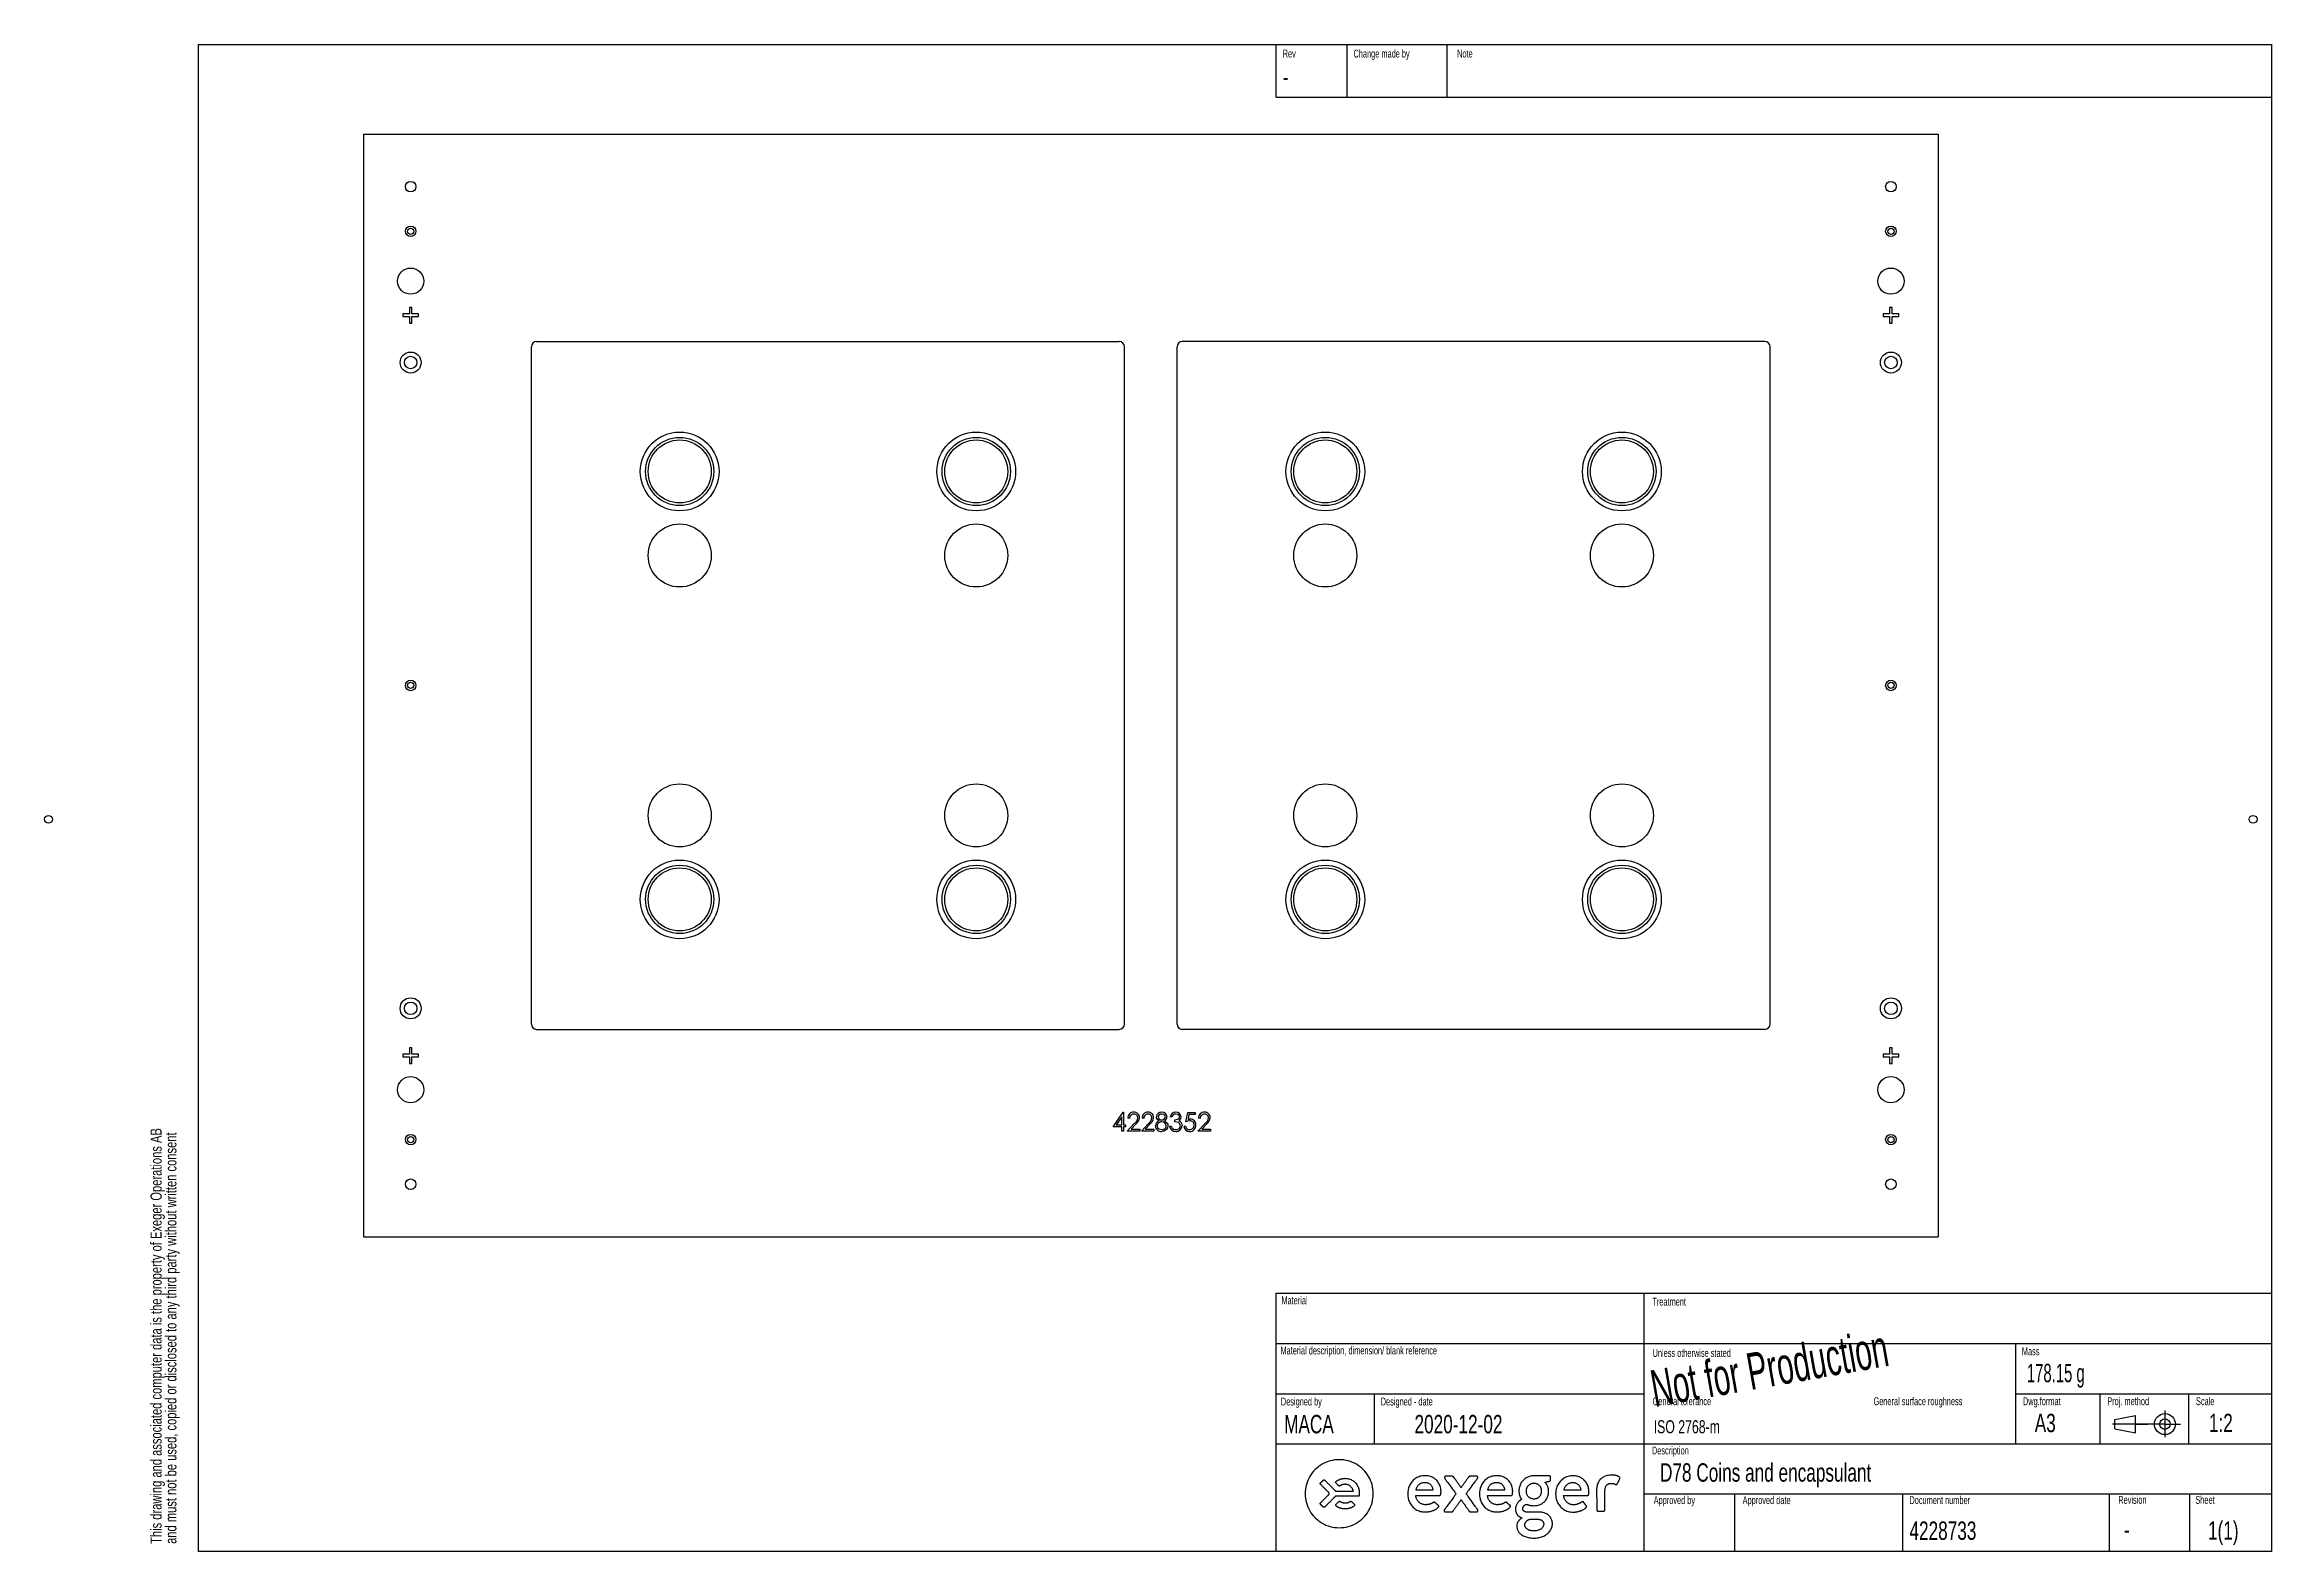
# Model space of a CAD drawing. Extents: x -9 to 415, y 5 to 292.
import ezdxf

# ---------------------------------------------------------------- set-up
doc = ezdxf.new("R2010")
doc.units = 0
doc.layers.get('0').update_dxf_attribs({"linetype": 'CONTINUOUS'})
doc.styles.add('SLDTEXTSTYLE0', font='TXT', dxfattribs={"width": 0.75})
doc.styles.add('SLDTEXTSTYLE1', font='TXT', dxfattribs={"width": 0.605})
doc.styles.add('SLDTEXTSTYLE2', font='TXT', dxfattribs={"width": 0.7})

msp = doc.modelspace()

# ---------------------------------------------------------------- texts
at = {"color": 7, "linetype": 'CONTINUOUS'}
for s, insert, char_height, attachment_point, style in [('Rev', (226.62, 290.69), 1.5, 1, 'SLDTEXTSTYLE2'), ('Change made by', (240.11, 290.69), 1.5, 1, 'SLDTEXTSTYLE2'), ('Note', (259.85, 290.69), 1.5, 1, 'SLDTEXTSTYLE2'), ('-', (226.65, 287.27), 3.5, 1, 'SLDTEXTSTYLE2'), ('Material', (226.38, 53.24), 1.5, 1, 'SLDTEXTSTYLE2'), ('Treatment', (297.05, 52.99), 1.5, 1, 'SLDTEXTSTYLE2'), ('Material description, dimension/ blank reference', (226.2, 43.69), 1.5, 1, 'SLDTEXTSTYLE2'), ('Unless otherwise stated', (297.09, 43.21), 1.5, 1, 'SLDTEXTSTYLE2'), ('Mass', (367.44, 43.53), 1.5, 1, 'SLDTEXTSTYLE2'), ('178.15 g', (368.39, 40.39), 3.5, 1, 'SLDTEXTSTYLE1'), ('Designed by', (226.27, 33.96), 1.5, 1, 'SLDTEXTSTYLE2'), ('Designed - date', (245.3, 33.96), 1.5, 1, 'SLDTEXTSTYLE2'), ('General tolerance', (297.09, 34.02), 1.5, 1, 'SLDTEXTSTYLE2'), ('General surface roughness', (339.17, 34.02), 1.5, 1, 'SLDTEXTSTYLE2'), ('Dwg.format', (367.64, 34.02), 1.5, 1, 'SLDTEXTSTYLE2'), ('Proj. method', (383.71, 34.02), 1.5, 1, 'SLDTEXTSTYLE2'), ('Scale', (400.61, 34.02), 1.5, 1, 'SLDTEXTSTYLE2'), ('MACA', (226.89, 30.66), 3.5, 1, 'SLDTEXTSTYLE2'), ('2020-12-02', (260.11, 30.66), 3.5, 2, 'SLDTEXTSTYLE2'), ('ISO 2768-m', (297.3, 29.66), 2.5, 1, 'SLDTEXTSTYLE2'), ('A3', (369.89, 30.88), 3.5, 1, 'SLDTEXTSTYLE2'), ('1:2', (403.07, 30.88), 3.5, 1, 'SLDTEXTSTYLE2'), ('Description', (296.96, 24.64), 1.5, 1, 'SLDTEXTSTYLE2'), ('D78 Coins and encapsulant', (298.5, 21.45), 3.5, 1, 'SLDTEXTSTYLE2'), ('Approved by', (297.3, 15.18), 1.5, 1, 'SLDTEXTSTYLE2'), ('Approved date', (314.24, 15.18), 1.5, 1, 'SLDTEXTSTYLE2'), ('Document number', (346.02, 15.18), 1.5, 1, 'SLDTEXTSTYLE2'), ('Revision', (385.81, 15.23), 1.5, 1, 'SLDTEXTSTYLE2'), ('Sheet', (400.49, 15.23), 1.5, 1, 'SLDTEXTSTYLE2'), ('4228733', (346.02, 10.37), 3.5, 1, 'SLDTEXTSTYLE2'), ('-', (386.88, 10.59), 3.5, 1, 'SLDTEXTSTYLE2'), ('1(1)', (402.9, 10.41), 3.5, 1, 'SLDTEXTSTYLE2')]:
    msp.add_mtext(s, dxfattribs=dict(at, insert=insert, char_height=char_height, attachment_point=attachment_point, style=style))
at = {"color": 1, "linetype": 'CONTINUOUS', "insert": (296.26, 39.05), "char_height": 7, "attachment_point": 1, "rotation": 10, "style": 'SLDTEXTSTYLE1'}
msp.add_mtext('Not for Production', dxfattribs=at)

# ---------------------------------------------------------------- blocks, each defined once
blk = doc.blocks.new('SW_NOTE_0')
at = {"color": 0, "linetype": 'CONTINUOUS', "char_height": 2.1167, "attachment_point": 1, "rotation": 90, "style": 'SLDTEXTSTYLE0'}
for s, insert in [('This drawing and associated computer data is the property of Exeger Operations AB', (-2.73, 0)), ('and must not be used, copied or disclosed to any third party without written consent', (0.09, 0))]:
    blk.add_mtext(s, dxfattribs=dict(at, insert=insert))

# ---------------------------------------------------------------- linework, layer by layer
at = {"color": 7, "linetype": 'CONTINUOUS'}
for p, q in [((19.99, 291.66), (414.99, 291.66)), ((19.99, 291.66), (19.99, 4.66)), ((225.39, 281.66), (225.39, 291.66)), ((238.83, 291.66), (238.83, 281.66)), ((257.91, 291.66), (257.91, 281.66)), ((414.99, 291.66), (414.99, 4.66)), ((225.39, 281.66), (414.99, 281.66)), ((51.49, 274.6), (51.49, 64.6)), ((51.49, 274.6), (351.49, 274.6)), ((351.49, 274.6), (351.49, 64.6)), ((60.24, 240.35), (58.99, 240.35)), ((58.99, 240.35), (58.99, 239.85)), ((58.99, 239.85), (60.24, 239.85)), ((60.74, 241.6), (60.24, 241.6)), ((60.24, 241.6), (60.24, 240.35)), ((60.24, 239.85), (60.24, 238.6)), ((60.24, 238.6), (60.74, 238.6)), ((60.74, 240.35), (60.74, 241.6)), ((61.99, 240.35), (60.74, 240.35)), ((60.74, 238.6), (60.74, 239.85)), ((60.74, 239.85), (61.99, 239.85)), ((61.99, 239.85), (61.99, 240.35)), ((342.24, 240.35), (340.99, 240.35)), ((340.99, 240.35), (340.99, 239.85)), ((340.99, 239.85), (342.24, 239.85)), ((342.74, 241.6), (342.24, 241.6)), ((342.24, 241.6), (342.24, 240.35)), ((342.24, 239.85), (342.24, 238.6)), ((342.24, 238.6), (342.74, 238.6)), ((342.74, 240.35), (342.74, 241.6)), ((343.99, 240.35), (342.74, 240.35)), ((342.74, 238.6), (342.74, 239.85)), ((342.74, 239.85), (343.99, 239.85)), ((343.99, 239.85), (343.99, 240.35)), ((83.49, 105.1), (83.49, 234.1)), ((84.49, 235.1), (195.49, 235.1)), ((196.49, 105.1), (196.49, 234.1)), ((206.49, 105.1), (206.49, 234.1)), ((318.49, 235.1), (207.49, 235.1)), ((319.49, 105.1), (319.49, 234.1)), ((84.49, 104.1), (195.49, 104.1)), ((318.49, 104.1), (207.49, 104.1)), ((60.24, 99.35), (58.99, 99.35)), ((58.99, 99.35), (58.99, 98.85)), ((58.99, 98.85), (60.24, 98.85)), ((60.24, 100.6), (60.24, 99.35)), ((60.74, 100.6), (60.24, 100.6)), ((60.24, 98.85), (60.24, 97.6)), ((60.24, 97.6), (60.74, 97.6)), ((60.74, 99.35), (60.74, 100.6)), ((61.99, 99.35), (60.74, 99.35)), ((60.74, 97.6), (60.74, 98.85)), ((60.74, 98.85), (61.99, 98.85)), ((61.99, 98.85), (61.99, 99.35)), ((340.99, 99.35), (340.99, 98.85)), ((342.24, 99.35), (340.99, 99.35)), ((340.99, 98.85), (342.24, 98.85)), ((342.74, 100.6), (342.24, 100.6)), ((342.24, 100.6), (342.24, 99.35)), ((342.24, 98.85), (342.24, 97.6)), ((342.24, 97.6), (342.74, 97.6)), ((342.74, 99.35), (342.74, 100.6)), ((343.99, 99.35), (342.74, 99.35)), ((342.74, 97.6), (342.74, 98.85)), ((342.74, 98.85), (343.99, 98.85)), ((343.99, 98.85), (343.99, 99.35)), ((194.3, 85.54), (196.22, 88.32)), ((195.96, 85.54), (194.3, 85.54)), ((195.96, 87.41), (194.92, 85.89)), ((194.92, 85.89), (195.96, 85.89)), ((195.96, 85.89), (195.96, 87.41)), ((195.96, 84.73), (195.96, 85.54)), ((196.22, 88.32), (196.28, 88.32)), ((196.28, 88.32), (196.28, 85.89)), ((196.28, 85.89), (196.68, 85.89)), ((196.28, 85.54), (196.28, 84.73)), ((196.68, 85.54), (196.28, 85.54)), ((196.68, 85.89), (196.68, 85.54)), ((197, 84.73), (198.35, 86.18)), ((197.45, 87.15), (197.13, 87.15)), ((198.62, 86.02), (197.75, 85.09)), ((197.75, 85.09), (199.38, 85.09)), ((199.38, 85.09), (199.38, 84.73)), ((199.69, 84.73), (201.05, 86.18)), ((200.14, 87.15), (199.82, 87.15)), ((201.31, 86.02), (200.44, 85.09)), ((200.44, 85.09), (202.07, 85.09)), ((202.07, 85.09), (202.07, 84.73)), ((205.07, 85.67), (205.39, 85.67)), ((205.52, 87.42), (205.21, 87.42)), ((206.06, 86.48), (206.06, 86.84)), ((207.81, 85.63), (208.13, 85.63)), ((208.17, 86.48), (208.53, 88.23)), ((208.53, 88.23), (209.96, 88.23)), ((208.77, 87.87), (208.59, 86.95)), ((209.96, 87.87), (208.77, 87.87)), ((209.96, 88.23), (209.96, 87.87)), ((210.46, 84.73), (211.82, 86.18)), ((210.91, 87.15), (210.59, 87.15)), ((212.08, 86.02), (211.21, 85.09)), ((211.21, 85.09), (212.84, 85.09)), ((212.84, 85.09), (212.84, 84.73)), ((196.28, 84.73), (195.96, 84.73)), ((199.38, 84.73), (197, 84.73)), ((202.07, 84.73), (199.69, 84.73)), ((212.84, 84.73), (210.46, 84.73)), ((51.49, 64.6), (351.49, 64.6)), ((225.39, 53.82), (414.99, 53.82)), ((225.39, 4.66), (225.39, 53.82)), ((295.49, 32.13), (295.49, 53.82)), ((225.39, 44.28), (414.99, 44.28)), ((366.27, 25.16), (366.27, 44.28)), ((225.39, 34.66), (295.49, 34.66)), ((244.09, 25.16), (244.09, 34.66)), ((295.49, 4.66), (295.49, 34.66)), ((366.27, 34.66), (414.99, 34.66)), ((382.37, 25.16), (382.37, 34.66)), ((399.25, 25.16), (399.25, 34.66)), ((385.12, 29.82), (389.06, 30.57)), ((385.12, 27.99), (385.12, 29.82)), ((389.06, 27.25), (389.06, 30.57)), ((394.69, 31.49), (394.69, 26.41)), ((385.12, 28.91), (384.7, 28.91)), ((390.86, 28.91), (385.12, 28.91)), ((385.12, 27.99), (389.06, 27.25)), ((389.06, 28.91), (391.38, 28.91)), ((394.69, 28.91), (390.86, 28.91)), ((394.69, 28.91), (397.66, 28.91)), ((225.39, 25.16), (295.49, 25.16)), ((295.49, 25.16), (414.99, 25.16)), ((295.49, 15.66), (414.99, 15.66)), ((312.75, 4.66), (312.75, 15.66)), ((344.7, 15.66), (344.7, 4.66)), ((384.06, 15.66), (384.06, 4.66)), ((399.39, 15.66), (399.39, 4.66)), ((414.99, 4.66), (19.99, 4.66)), ((414.99, 4.66), (225.39, 4.66))]:
    msp.add_line(p, q, dxfattribs=at)
at = {"color": 179, "linetype": 'CONTINUOUS'}
for p, q in [((234.12, 21.26), (233.77, 21.04)), ((234.49, 21.46), (234.12, 21.26)), ((234.87, 21.63), (234.49, 21.46)), ((235.26, 21.79), (234.87, 21.63)), ((235.67, 21.91), (235.26, 21.79)), ((236.08, 22.01), (235.67, 21.91)), ((236.51, 22.08), (236.08, 22.01)), ((236.95, 22.13), (236.51, 22.08)), ((237.39, 22.14), (236.95, 22.13)), ((237.83, 22.13), (237.39, 22.14)), ((238.27, 22.08), (237.83, 22.13)), ((238.7, 22.01), (238.27, 22.08)), ((239.11, 21.91), (238.7, 22.01)), ((239.52, 21.79), (239.11, 21.91)), ((239.91, 21.63), (239.52, 21.79)), ((240.3, 21.46), (239.91, 21.63)), ((240.66, 21.26), (240.3, 21.46)), ((241.02, 21.04), (240.66, 21.26)), ((231.14, 17.38), (231.04, 16.97)), ((231.26, 17.79), (231.14, 17.38)), ((231.42, 18.18), (231.26, 17.79)), ((231.59, 18.56), (231.42, 18.18)), ((231.79, 18.93), (231.59, 18.56)), ((232.01, 19.28), (231.79, 18.93)), ((232.26, 19.62), (232.01, 19.28)), ((232.52, 19.94), (232.26, 19.62)), ((232.81, 20.24), (232.52, 19.94)), ((233.11, 20.53), (232.81, 20.24)), ((233.43, 20.79), (233.11, 20.53)), ((233.77, 21.04), (233.43, 20.79)), ((233.78, 17.62), (233.79, 17.64)), ((233.78, 17.61), (233.78, 17.62)), ((233.78, 17.59), (233.78, 17.61)), ((233.78, 17.58), (233.78, 17.59)), ((233.78, 17.56), (233.78, 17.58)), ((233.78, 17.54), (233.78, 17.56)), ((233.79, 17.53), (233.78, 17.54)), ((233.79, 17.66), (233.8, 17.67)), ((233.79, 17.64), (233.79, 17.66)), ((233.79, 17.51), (233.79, 17.53)), ((233.8, 17.5), (233.79, 17.51)), ((233.8, 17.67), (233.81, 17.69)), ((233.8, 17.48), (233.8, 17.5)), ((233.81, 17.46), (233.8, 17.48)), ((233.81, 17.69), (233.82, 17.7)), ((233.82, 17.45), (233.81, 17.46)), ((233.82, 17.7), (233.83, 17.72)), ((233.84, 17.43), (233.82, 17.45)), ((233.83, 17.72), (233.84, 17.74)), ((233.84, 17.74), (233.86, 17.75)), ((233.85, 17.42), (233.84, 17.43)), ((233.86, 17.4), (233.85, 17.42)), ((233.86, 17.75), (233.87, 17.77)), ((233.88, 17.38), (233.86, 17.4)), ((233.87, 17.77), (233.88, 17.78)), ((233.87, 17.77), (233.87, 17.77)), ((233.88, 17.78), (233.89, 17.79)), ((233.89, 17.38), (233.88, 17.38)), ((233.89, 17.79), (233.9, 17.8)), ((233.91, 17.35), (233.89, 17.38)), ((233.9, 17.8), (233.92, 17.81)), ((233.94, 17.32), (233.91, 17.35)), ((233.92, 17.81), (233.94, 17.83)), ((233.94, 17.83), (233.96, 17.85)), ((233.99, 17.27), (233.94, 17.32)), ((233.96, 17.85), (233.98, 17.88)), ((233.98, 17.88), (234, 17.9)), ((234.05, 17.21), (233.99, 17.27)), ((234, 17.9), (234.03, 17.92)), ((234.03, 17.92), (234.05, 17.95)), ((234.05, 17.95), (234.08, 17.98)), ((234.12, 17.14), (234.05, 17.21)), ((234.08, 17.98), (234.11, 18)), ((234.11, 18), (234.13, 18.03)), ((234.2, 17.06), (234.12, 17.14)), ((234.13, 18.03), (234.16, 18.05)), ((234.16, 18.05), (234.18, 18.07)), ((234.18, 18.07), (234.21, 18.1)), ((234.28, 16.98), (234.2, 17.06)), ((234.21, 18.1), (234.23, 18.12)), ((234.23, 18.12), (234.24, 18.14)), ((234.24, 18.14), (234.26, 18.15)), ((234.26, 18.15), (234.27, 18.16)), ((234.27, 18.16), (234.28, 18.17)), ((234.28, 18.17), (234.29, 18.18)), ((234.37, 16.89), (234.28, 16.98)), ((234.29, 18.18), (234.31, 18.2)), ((234.29, 18.18), (234.29, 18.18)), ((234.31, 18.2), (234.32, 18.21)), ((234.32, 18.21), (234.34, 18.22)), ((234.34, 18.22), (234.36, 18.24)), ((234.36, 18.24), (234.37, 18.25)), ((234.37, 18.25), (234.39, 18.25)), ((234.39, 18.25), (234.4, 18.26)), ((234.4, 18.26), (234.42, 18.27)), ((234.42, 18.27), (234.44, 18.27)), ((234.44, 18.27), (234.45, 18.28)), ((234.45, 18.28), (234.47, 18.28)), ((234.47, 18.28), (234.48, 18.28)), ((234.48, 18.28), (234.5, 18.28)), ((234.5, 18.28), (234.52, 18.28)), ((234.52, 18.28), (234.53, 18.28)), ((234.53, 18.28), (234.55, 18.27)), ((234.55, 18.27), (234.56, 18.27)), ((234.56, 18.27), (234.58, 18.26)), ((234.58, 18.26), (234.6, 18.25)), ((234.6, 18.25), (234.61, 18.24)), ((234.61, 18.24), (234.63, 18.23)), ((234.63, 18.23), (234.64, 18.22)), ((234.64, 18.22), (234.66, 18.2)), ((234.66, 18.2), (234.68, 18.19)), ((234.68, 18.19), (234.69, 18.18)), ((234.69, 18.18), (234.71, 18.15)), ((234.71, 18.15), (234.76, 18.11)), ((234.76, 18.11), (234.82, 18.04)), ((234.82, 18.04), (234.89, 17.97)), ((234.89, 17.97), (234.98, 17.89)), ((234.98, 17.89), (235.07, 17.79)), ((235.07, 17.79), (235.18, 17.69)), ((235.18, 17.69), (235.29, 17.57)), ((235.29, 17.57), (235.41, 17.46)), ((235.41, 17.46), (235.53, 17.34)), ((235.53, 17.34), (235.65, 17.22)), ((235.65, 17.22), (235.77, 17.1)), ((235.77, 17.1), (235.89, 16.98)), ((235.89, 16.98), (236, 16.86)), ((236.71, 17.85), (236.72, 17.87)), ((236.71, 17.84), (236.71, 17.85)), ((236.71, 17.82), (236.71, 17.84)), ((236.72, 17.81), (236.71, 17.82)), ((236.72, 17.89), (236.73, 17.91)), ((236.72, 17.88), (236.72, 17.89)), ((236.72, 17.87), (236.72, 17.88)), ((236.72, 17.8), (236.72, 17.81)), ((236.72, 17.78), (236.72, 17.8)), ((236.73, 17.76), (236.72, 17.78)), ((236.73, 17.92), (236.74, 17.93)), ((236.73, 17.91), (236.73, 17.92)), ((236.74, 17.75), (236.73, 17.76)), ((236.74, 17.93), (236.75, 17.94)), ((236.75, 17.73), (236.74, 17.75)), ((236.75, 17.96), (236.76, 17.97)), ((236.75, 17.94), (236.75, 17.96)), ((236.76, 17.72), (236.75, 17.73)), ((236.76, 17.97), (236.77, 17.98)), ((236.77, 17.7), (236.76, 17.72)), ((236.77, 17.98), (236.78, 17.99)), ((236.78, 17.69), (236.77, 17.7)), ((236.78, 17.99), (236.79, 18)), ((236.78, 17.68), (236.78, 17.69)), ((236.79, 17.68), (236.78, 17.68)), ((236.79, 18), (236.8, 18.01)), ((236.8, 17.66), (236.79, 17.68)), ((236.8, 18.01), (236.85, 18.05)), ((236.82, 17.65), (236.8, 17.66)), ((236.84, 17.63), (236.82, 17.65)), ((236.86, 17.61), (236.84, 17.63)), ((236.85, 18.05), (236.91, 18.08)), ((236.89, 17.58), (236.86, 17.61)), ((236.91, 17.55), (236.89, 17.58)), ((236.91, 18.08), (236.96, 18.12)), ((236.94, 17.53), (236.91, 17.55)), ((236.97, 17.49), (236.94, 17.53)), ((236.96, 18.12), (237.02, 18.16)), ((237, 17.46), (236.97, 17.49)), ((237.03, 17.43), (237, 17.46)), ((237.02, 18.16), (237.08, 18.19)), ((237.06, 17.4), (237.03, 17.43)), ((237.1, 17.37), (237.06, 17.4)), ((237.08, 18.19), (237.15, 18.23)), ((237.13, 17.34), (237.1, 17.37)), ((237.15, 17.31), (237.13, 17.34)), ((237.15, 18.23), (237.21, 18.26)), ((237.18, 17.28), (237.15, 17.31)), ((237.21, 17.26), (237.18, 17.28)), ((237.21, 18.26), (237.28, 18.3)), ((237.23, 17.24), (237.21, 17.26)), ((237.25, 17.22), (237.23, 17.24)), ((237.26, 17.2), (237.25, 17.22)), ((237.27, 17.19), (237.26, 17.2)), ((237.28, 17.18), (237.27, 17.19)), ((237.28, 18.3), (237.35, 18.33)), ((237.29, 17.17), (237.28, 17.18)), ((237.28, 17.18), (237.28, 17.18)), ((237.3, 17.16), (237.29, 17.17)), ((237.32, 17.15), (237.3, 17.16)), ((237.33, 17.15), (237.32, 17.15)), ((237.34, 17.14), (237.33, 17.15)), ((237.35, 17.13), (237.34, 17.14)), ((237.35, 18.33), (237.42, 18.36)), ((237.36, 17.13), (237.35, 17.13)), ((237.37, 17.13), (237.36, 17.13)), ((237.38, 17.12), (237.37, 17.13)), ((237.4, 17.12), (237.38, 17.12)), ((237.41, 17.12), (237.4, 17.12)), ((237.42, 17.12), (237.41, 17.12)), ((237.42, 18.36), (237.49, 18.39)), ((237.43, 17.12), (237.42, 17.12)), ((237.44, 17.12), (237.43, 17.12)), ((237.46, 17.12), (237.44, 17.12)), ((237.47, 17.12), (237.46, 17.12)), ((237.48, 17.13), (237.47, 17.12)), ((237.49, 17.13), (237.48, 17.13)), ((237.49, 18.39), (237.56, 18.41)), ((237.5, 17.14), (237.49, 17.13)), ((237.51, 17.14), (237.5, 17.14)), ((237.53, 17.15), (237.51, 17.14)), ((237.54, 17.15), (237.53, 17.15)), ((237.55, 17.16), (237.54, 17.15)), ((237.56, 17.17), (237.55, 17.16)), ((237.56, 18.41), (237.63, 18.44)), ((237.59, 17.18), (237.56, 17.16)), ((237.56, 17.17), (237.56, 17.17)), ((237.56, 17.17), (237.56, 17.17)), ((237.56, 17.17), (237.56, 17.17)), ((237.56, 17.17), (237.56, 17.17)), ((237.56, 17.17), (237.56, 17.17)), ((237.56, 17.17), (237.56, 17.17)), ((237.62, 17.2), (237.59, 17.18)), ((237.65, 17.22), (237.62, 17.2)), ((237.63, 18.44), (237.71, 18.46)), ((237.68, 17.24), (237.65, 17.22)), ((237.72, 17.26), (237.68, 17.24)), ((237.71, 18.46), (237.79, 18.48)), ((237.76, 17.27), (237.72, 17.26)), ((237.79, 17.29), (237.76, 17.27)), ((237.79, 18.48), (237.86, 18.5)), ((237.83, 17.31), (237.79, 17.29)), ((237.87, 17.32), (237.83, 17.31)), ((237.86, 18.5), (237.94, 18.52)), ((237.91, 17.34), (237.87, 17.32)), ((237.95, 17.35), (237.91, 17.34)), ((237.94, 18.52), (238.02, 18.54)), ((238, 17.37), (237.95, 17.35)), ((238.04, 17.38), (238, 17.37)), ((238.02, 18.54), (238.1, 18.55)), ((238.08, 17.39), (238.04, 17.38)), ((238.12, 17.4), (238.08, 17.39)), ((238.1, 18.55), (238.18, 18.56)), ((238.17, 17.41), (238.12, 17.4)), ((238.21, 17.42), (238.17, 17.41)), ((238.18, 18.56), (238.27, 18.57)), ((238.25, 17.43), (238.21, 17.42)), ((238.3, 17.43), (238.25, 17.43)), ((238.27, 18.57), (238.35, 18.58)), ((238.34, 17.44), (238.3, 17.43)), ((238.38, 17.45), (238.34, 17.44)), ((238.35, 18.58), (238.43, 18.58)), ((238.42, 17.45), (238.38, 17.45)), ((238.47, 17.45), (238.42, 17.45)), ((238.43, 18.58), (238.51, 18.59)), ((238.51, 17.45), (238.47, 17.45)), ((238.51, 18.59), (238.72, 18.58)), ((238.62, 17.45), (238.51, 17.45)), ((238.72, 17.44), (238.62, 17.45)), ((238.72, 18.58), (238.92, 18.56)), ((238.82, 17.42), (238.72, 17.44)), ((238.92, 17.4), (238.82, 17.42)), ((238.92, 18.56), (239.12, 18.52)), ((239.02, 17.37), (238.92, 17.4)), ((239.11, 17.34), (239.02, 17.37)), ((239.19, 17.3), (239.11, 17.34)), ((239.12, 18.52), (239.3, 18.48)), ((239.28, 17.26), (239.19, 17.3)), ((239.35, 17.22), (239.28, 17.26)), ((239.3, 18.48), (239.48, 18.42)), ((239.43, 17.17), (239.35, 17.22)), ((239.5, 17.11), (239.43, 17.17)), ((239.48, 18.42), (239.65, 18.35)), ((239.57, 17.05), (239.5, 17.11)), ((239.63, 16.99), (239.57, 17.05)), ((239.69, 16.93), (239.63, 16.99)), ((239.65, 18.35), (239.82, 18.26)), ((239.82, 18.26), (239.97, 18.17)), ((239.97, 18.17), (240.12, 18.07)), ((240.12, 18.07), (240.26, 17.96)), ((240.26, 17.96), (240.39, 17.84)), ((240.39, 17.84), (240.51, 17.71)), ((240.51, 17.71), (240.62, 17.57)), ((240.62, 17.57), (240.72, 17.42)), ((240.72, 17.42), (240.82, 17.27)), ((240.82, 17.27), (240.9, 17.11)), ((240.9, 17.11), (240.97, 16.95)), ((241.35, 20.79), (241.02, 21.04)), ((241.67, 20.53), (241.35, 20.79)), ((241.98, 20.24), (241.67, 20.53)), ((242.26, 19.94), (241.98, 20.24)), ((242.52, 19.62), (242.26, 19.94)), ((242.77, 19.28), (242.52, 19.62)), ((242.99, 18.93), (242.77, 19.28)), ((243.19, 18.56), (242.99, 18.93)), ((243.36, 18.18), (243.19, 18.56)), ((243.52, 17.79), (243.36, 18.18)), ((243.64, 17.38), (243.52, 17.79)), ((243.74, 16.97), (243.64, 17.38)), ((250.76, 17.16), (250.68, 16.96)), ((250.85, 17.36), (250.76, 17.16)), ((250.96, 17.55), (250.85, 17.36)), ((251.08, 17.73), (250.96, 17.55)), ((251.21, 17.9), (251.08, 17.73)), ((251.35, 18.06), (251.21, 17.9)), ((251.5, 18.21), (251.35, 18.06)), ((251.66, 18.36), (251.5, 18.21)), ((251.82, 18.49), (251.66, 18.36)), ((252, 18.61), (251.82, 18.49)), ((252.19, 18.72), (252, 18.61)), ((252.39, 18.81), (252.19, 18.72)), ((252.22, 16.94), (252.27, 17.02)), ((252.27, 17.02), (252.32, 17.11)), ((252.32, 17.11), (252.38, 17.18)), ((252.38, 17.18), (252.44, 17.26)), ((252.59, 18.9), (252.39, 18.81)), ((252.44, 17.26), (252.51, 17.33)), ((252.51, 17.33), (252.58, 17.4)), ((252.58, 17.4), (252.66, 17.46)), ((252.81, 18.97), (252.59, 18.9)), ((252.66, 17.46), (252.74, 17.52)), ((252.74, 17.52), (252.82, 17.58)), ((253.03, 19.02), (252.81, 18.97)), ((252.82, 17.58), (252.91, 17.63)), ((252.91, 17.63), (253, 17.67)), ((253, 17.67), (253.1, 17.71)), ((253.26, 19.06), (253.03, 19.02)), ((253.1, 17.71), (253.2, 17.75)), ((253.2, 17.75), (253.3, 17.77)), ((253.5, 19.08), (253.26, 19.06)), ((253.3, 17.77), (253.4, 17.8)), ((253.4, 17.8), (253.5, 17.81)), ((253.74, 19.09), (253.5, 19.08)), ((253.5, 17.81), (253.61, 17.82)), ((253.61, 17.82), (253.72, 17.82)), ((253.72, 17.82), (253.82, 17.82)), ((253.95, 19.09), (253.74, 19.09)), ((253.82, 17.82), (253.92, 17.81)), ((253.92, 17.81), (254.02, 17.79)), ((254.16, 19.07), (253.95, 19.09)), ((254.02, 17.79), (254.11, 17.77)), ((254.11, 17.77), (254.2, 17.74)), ((254.36, 19.03), (254.16, 19.07)), ((254.2, 17.74), (254.29, 17.71)), ((254.29, 17.71), (254.38, 17.67)), ((254.56, 18.99), (254.36, 19.03)), ((254.38, 17.67), (254.46, 17.62)), ((254.46, 17.62), (254.55, 17.57)), ((254.55, 17.57), (254.62, 17.51)), ((254.75, 18.93), (254.56, 18.99)), ((254.62, 17.51), (254.7, 17.45)), ((254.7, 17.45), (254.77, 17.39)), ((254.94, 18.86), (254.75, 18.93)), ((254.77, 17.39), (254.83, 17.32)), ((254.83, 17.32), (254.89, 17.25)), ((254.89, 17.25), (254.95, 17.17)), ((255.12, 18.79), (254.94, 18.86)), ((254.95, 17.17), (255.01, 17.09)), ((255.01, 17.09), (255.05, 17.01)), ((255.05, 17.01), (255.1, 16.92)), ((255.29, 18.69), (255.12, 18.79)), ((255.45, 18.59), (255.29, 18.69)), ((255.61, 18.48), (255.45, 18.59)), ((255.76, 18.36), (255.61, 18.48)), ((255.9, 18.23), (255.76, 18.36)), ((256.03, 18.09), (255.9, 18.23)), ((256.16, 17.94), (256.03, 18.09)), ((256.27, 17.78), (256.16, 17.94)), ((256.37, 17.62), (256.27, 17.78)), ((256.46, 17.45), (256.37, 17.62)), ((256.54, 17.27), (256.46, 17.45)), ((256.61, 17.08), (256.54, 17.27)), ((256.67, 16.88), (256.61, 17.08)), ((257.45, 18.8), (257.44, 18.78)), ((257.44, 18.78), (257.44, 18.76)), ((257.44, 18.76), (257.44, 18.73)), ((257.44, 18.73), (257.44, 18.7)), ((257.44, 18.7), (257.44, 18.68)), ((257.44, 18.68), (257.45, 18.65)), ((257.46, 18.83), (257.45, 18.8)), ((257.45, 18.65), (257.45, 18.62)), ((257.45, 18.62), (257.46, 18.6)), ((257.47, 18.85), (257.46, 18.83)), ((257.46, 18.6), (257.48, 18.57)), ((257.48, 18.87), (257.47, 18.85)), ((257.5, 18.88), (257.48, 18.87)), ((257.48, 18.57), (257.5, 18.54)), ((257.52, 18.9), (257.5, 18.88)), ((257.5, 18.54), (257.52, 18.51)), ((257.53, 18.92), (257.52, 18.9)), ((257.52, 18.51), (257.53, 18.5)), ((257.56, 18.93), (257.53, 18.92)), ((257.53, 18.5), (257.56, 18.46)), ((257.58, 18.94), (257.56, 18.93)), ((257.56, 18.46), (257.61, 18.39)), ((257.6, 18.95), (257.58, 18.94)), ((257.63, 18.96), (257.6, 18.95)), ((257.61, 18.39), (257.67, 18.3)), ((257.66, 18.97), (257.63, 18.96)), ((257.69, 18.97), (257.66, 18.97)), ((257.67, 18.3), (257.76, 18.19)), ((257.72, 18.97), (257.69, 18.97)), ((257.73, 18.97), (257.72, 18.97)), ((257.74, 18.97), (257.73, 18.97)), ((257.77, 18.97), (257.74, 18.97)), ((257.76, 18.19), (257.85, 18.07)), ((257.8, 18.97), (257.77, 18.97)), ((257.84, 18.97), (257.8, 18.97)), ((257.89, 18.97), (257.84, 18.97)), ((257.85, 18.07), (257.96, 17.92)), ((257.95, 18.97), (257.89, 18.97)), ((258.01, 18.97), (257.95, 18.97)), ((257.96, 17.92), (258.07, 17.77)), ((258.07, 18.97), (258.01, 18.97)), ((258.13, 18.97), (258.07, 18.97)), ((258.07, 17.77), (258.19, 17.61)), ((258.2, 18.97), (258.13, 18.97)), ((258.19, 17.61), (258.32, 17.44)), ((258.27, 18.97), (258.2, 18.97)), ((258.34, 18.97), (258.27, 18.97)), ((258.32, 17.44), (258.45, 17.26)), ((258.41, 18.97), (258.34, 18.97)), ((258.47, 18.97), (258.41, 18.97)), ((258.45, 17.26), (258.59, 17.08)), ((258.54, 18.97), (258.47, 18.97)), ((258.6, 18.97), (258.54, 18.97)), ((258.59, 17.08), (258.72, 16.9)), ((258.65, 18.97), (258.6, 18.97)), ((258.7, 18.97), (258.65, 18.97)), ((258.74, 18.97), (258.7, 18.97)), ((258.78, 18.97), (258.74, 18.97)), ((258.8, 18.97), (258.78, 18.97)), ((258.82, 18.97), (258.8, 18.97)), ((258.84, 18.97), (258.82, 18.97)), ((258.82, 18.97), (258.82, 18.97)), ((258.86, 18.97), (258.84, 18.97)), ((258.88, 18.97), (258.86, 18.97)), ((258.9, 18.97), (258.88, 18.97)), ((258.92, 18.96), (258.9, 18.97)), ((258.94, 18.96), (258.92, 18.96)), ((258.96, 18.96), (258.94, 18.96)), ((258.98, 18.95), (258.96, 18.96)), ((258.99, 18.95), (258.98, 18.95)), ((259.01, 18.94), (258.99, 18.95)), ((259.03, 18.94), (259.01, 18.94)), ((259.05, 18.93), (259.03, 18.94)), ((259.06, 18.92), (259.05, 18.93)), ((259.08, 18.91), (259.06, 18.92)), ((259.1, 18.9), (259.08, 18.91)), ((259.12, 18.89), (259.1, 18.9)), ((259.13, 18.88), (259.12, 18.89)), ((259.15, 18.87), (259.13, 18.88)), ((259.16, 18.86), (259.15, 18.87)), ((259.18, 18.85), (259.16, 18.86)), ((259.19, 18.83), (259.18, 18.85)), ((259.21, 18.82), (259.19, 18.83)), ((259.22, 18.8), (259.21, 18.82)), ((259.23, 18.78), (259.22, 18.8)), ((259.24, 18.77), (259.23, 18.78)), ((259.26, 18.75), (259.24, 18.77)), ((259.29, 18.7), (259.26, 18.75)), ((259.33, 18.64), (259.29, 18.7)), ((259.38, 18.57), (259.33, 18.64)), ((259.44, 18.48), (259.38, 18.57)), ((259.51, 18.38), (259.44, 18.48)), ((259.58, 18.28), (259.51, 18.38)), ((259.66, 18.17), (259.58, 18.28)), ((259.74, 18.05), (259.66, 18.17)), ((259.83, 17.93), (259.74, 18.05)), ((259.91, 17.81), (259.83, 17.93)), ((260, 17.69), (259.91, 17.81)), ((260.08, 17.57), (260, 17.69)), ((260.16, 17.45), (260.08, 17.57)), ((260.24, 17.34), (260.16, 17.45)), ((260.31, 17.24), (260.24, 17.34)), ((260.38, 17.14), (260.31, 17.24)), ((260.44, 17.05), (260.38, 17.14)), ((260.49, 16.98), (260.44, 17.05)), ((260.53, 16.92), (260.49, 16.98)), ((260.71, 16.98), (260.67, 16.92)), ((260.77, 17.05), (260.71, 16.98)), ((260.83, 17.14), (260.77, 17.05)), ((260.9, 17.24), (260.83, 17.14)), ((260.97, 17.34), (260.9, 17.24)), ((261.05, 17.45), (260.97, 17.34)), ((261.13, 17.57), (261.05, 17.45)), ((261.22, 17.69), (261.13, 17.57)), ((261.31, 17.81), (261.22, 17.69)), ((261.39, 17.93), (261.31, 17.81)), ((261.48, 18.05), (261.39, 17.93)), ((261.56, 18.17), (261.48, 18.05)), ((261.64, 18.28), (261.56, 18.17)), ((261.72, 18.38), (261.64, 18.28)), ((261.78, 18.48), (261.72, 18.38)), ((261.85, 18.57), (261.78, 18.48)), ((261.9, 18.64), (261.85, 18.57)), ((261.94, 18.7), (261.9, 18.64)), ((261.98, 18.75), (261.94, 18.7)), ((262, 18.77), (261.98, 18.75)), ((262.01, 18.8), (262, 18.78)), ((262, 18.78), (262, 18.77)), ((262.03, 18.81), (262.01, 18.8)), ((262.04, 18.83), (262.03, 18.81)), ((262.05, 18.84), (262.04, 18.83)), ((262.06, 18.85), (262.05, 18.84)), ((262.08, 18.86), (262.06, 18.85)), ((262.09, 18.88), (262.08, 18.86)), ((262.1, 18.89), (262.09, 18.88)), ((262.12, 18.9), (262.1, 18.89)), ((262.13, 18.91), (262.12, 18.9)), ((262.15, 18.91), (262.13, 18.91)), ((262.17, 18.92), (262.15, 18.91)), ((262.18, 18.93), (262.17, 18.92)), ((262.2, 18.94), (262.18, 18.93)), ((262.22, 18.94), (262.2, 18.94)), ((262.24, 18.95), (262.22, 18.94)), ((262.25, 18.95), (262.24, 18.95)), ((262.27, 18.96), (262.25, 18.95)), ((262.29, 18.96), (262.27, 18.96)), ((262.31, 18.97), (262.29, 18.96)), ((262.33, 18.97), (262.31, 18.97)), ((262.35, 18.97), (262.33, 18.97)), ((262.37, 18.97), (262.35, 18.97)), ((262.39, 18.97), (262.37, 18.97)), ((262.4, 18.97), (262.39, 18.97)), ((262.42, 18.97), (262.4, 18.97)), ((262.44, 18.97), (262.42, 18.97)), ((262.48, 18.97), (262.44, 18.97)), ((262.52, 18.97), (262.48, 18.97)), ((262.57, 18.97), (262.52, 18.97)), ((262.52, 16.92), (262.65, 17.1)), ((262.62, 18.97), (262.57, 18.97)), ((262.68, 18.97), (262.62, 18.97)), ((262.65, 17.1), (262.78, 17.28)), ((262.75, 18.97), (262.68, 18.97)), ((262.82, 18.97), (262.75, 18.97)), ((262.78, 17.28), (262.91, 17.45)), ((262.88, 18.97), (262.82, 18.97)), ((262.95, 18.97), (262.88, 18.97)), ((262.91, 17.45), (263.04, 17.62)), ((263.02, 18.97), (262.95, 18.97)), ((263.09, 18.97), (263.02, 18.97)), ((263.04, 17.62), (263.16, 17.79)), ((263.16, 18.97), (263.09, 18.97)), ((263.22, 18.97), (263.16, 18.97)), ((263.16, 17.79), (263.28, 17.94)), ((263.28, 18.97), (263.22, 18.97)), ((263.34, 18.97), (263.28, 18.97)), ((263.28, 17.94), (263.38, 18.08)), ((263.39, 18.97), (263.34, 18.97)), ((263.38, 18.08), (263.48, 18.21)), ((263.43, 18.97), (263.39, 18.97)), ((263.47, 18.97), (263.43, 18.97)), ((263.49, 18.97), (263.47, 18.97)), ((263.48, 18.21), (263.56, 18.32)), ((263.51, 18.97), (263.49, 18.97)), ((263.52, 18.97), (263.51, 18.97)), ((263.55, 18.97), (263.52, 18.97)), ((263.58, 18.97), (263.55, 18.97)), ((263.56, 18.32), (263.63, 18.41)), ((263.61, 18.96), (263.58, 18.97)), ((263.64, 18.95), (263.61, 18.96)), ((263.63, 18.41), (263.68, 18.47)), ((263.67, 18.94), (263.64, 18.95)), ((263.69, 18.93), (263.67, 18.94)), ((263.68, 18.47), (263.71, 18.52)), ((263.71, 18.92), (263.69, 18.93)), ((263.73, 18.91), (263.71, 18.92)), ((263.71, 18.52), (263.72, 18.53)), ((263.72, 18.53), (263.74, 18.56)), ((263.75, 18.89), (263.73, 18.91)), ((263.74, 18.56), (263.76, 18.59)), ((263.77, 18.87), (263.75, 18.89)), ((263.76, 18.59), (263.77, 18.61)), ((263.78, 18.85), (263.77, 18.87)), ((263.77, 18.61), (263.78, 18.64)), ((263.79, 18.83), (263.78, 18.85)), ((263.78, 18.64), (263.79, 18.67)), ((263.8, 18.81), (263.79, 18.83)), ((263.79, 18.67), (263.8, 18.69)), ((263.8, 18.79), (263.8, 18.81)), ((263.81, 18.77), (263.8, 18.79)), ((263.8, 18.72), (263.81, 18.74)), ((263.8, 18.69), (263.8, 18.72)), ((263.81, 18.74), (263.81, 18.77)), ((264.42, 17.16), (264.34, 16.96)), ((264.51, 17.36), (264.42, 17.16)), ((264.62, 17.55), (264.51, 17.36)), ((264.74, 17.73), (264.62, 17.55)), ((264.87, 17.9), (264.74, 17.73)), ((265.01, 18.06), (264.87, 17.9)), ((265.16, 18.21), (265.01, 18.06)), ((265.32, 18.36), (265.16, 18.21)), ((265.49, 18.49), (265.32, 18.36)), ((265.66, 18.61), (265.49, 18.49)), ((265.85, 18.72), (265.66, 18.61)), ((266.05, 18.81), (265.85, 18.72)), ((265.88, 16.94), (265.93, 17.02)), ((265.93, 17.02), (265.98, 17.11)), ((265.98, 17.11), (266.04, 17.18)), ((266.04, 17.18), (266.1, 17.26)), ((266.25, 18.9), (266.05, 18.81)), ((266.1, 17.26), (266.17, 17.33)), ((266.17, 17.33), (266.24, 17.4)), ((266.24, 17.4), (266.32, 17.46)), ((266.47, 18.97), (266.25, 18.9)), ((266.32, 17.46), (266.4, 17.52)), ((266.4, 17.52), (266.49, 17.58)), ((266.69, 19.02), (266.47, 18.97)), ((266.49, 17.58), (266.57, 17.63)), ((266.57, 17.63), (266.66, 17.67)), ((266.66, 17.67), (266.76, 17.71)), ((266.92, 19.06), (266.69, 19.02)), ((266.76, 17.71), (266.86, 17.75)), ((266.86, 17.75), (266.96, 17.77)), ((267.16, 19.08), (266.92, 19.06)), ((266.96, 17.77), (267.06, 17.8)), ((267.06, 17.8), (267.16, 17.81)), ((267.4, 19.09), (267.16, 19.08)), ((267.16, 17.81), (267.27, 17.82)), ((267.27, 17.82), (267.38, 17.82)), ((267.38, 17.82), (267.48, 17.82)), ((267.61, 19.09), (267.4, 19.09)), ((267.48, 17.82), (267.58, 17.81)), ((267.58, 17.81), (267.68, 17.79)), ((267.82, 19.07), (267.61, 19.09)), ((267.68, 17.79), (267.77, 17.77)), ((267.77, 17.77), (267.86, 17.74)), ((268.02, 19.03), (267.82, 19.07)), ((267.86, 17.74), (267.95, 17.71)), ((267.95, 17.71), (268.04, 17.67)), ((268.22, 18.99), (268.02, 19.03)), ((268.04, 17.67), (268.13, 17.62)), ((268.13, 17.62), (268.21, 17.57)), ((268.21, 17.57), (268.28, 17.51)), ((268.41, 18.93), (268.22, 18.99)), ((268.28, 17.51), (268.36, 17.45)), ((268.36, 17.45), (268.43, 17.39)), ((268.6, 18.86), (268.41, 18.93)), ((268.43, 17.39), (268.49, 17.32)), ((268.49, 17.32), (268.56, 17.25)), ((268.56, 17.25), (268.61, 17.17)), ((268.78, 18.79), (268.6, 18.86)), ((268.61, 17.17), (268.67, 17.09)), ((268.67, 17.09), (268.71, 17.01)), ((268.71, 17.01), (268.76, 16.92)), ((268.95, 18.69), (268.78, 18.79)), ((269.11, 18.59), (268.95, 18.69)), ((269.27, 18.48), (269.11, 18.59)), ((269.42, 18.36), (269.27, 18.48)), ((269.56, 18.23), (269.42, 18.36)), ((269.69, 18.09), (269.56, 18.23)), ((269.82, 17.94), (269.69, 18.09)), ((269.93, 17.78), (269.82, 17.94)), ((270.03, 17.62), (269.93, 17.78)), ((270.12, 17.45), (270.03, 17.62)), ((270.2, 17.27), (270.12, 17.45)), ((270.27, 17.08), (270.2, 17.27)), ((270.33, 16.88), (270.27, 17.08)), ((271.77, 17.11), (271.72, 16.93)), ((271.83, 17.28), (271.77, 17.11)), ((271.9, 17.45), (271.83, 17.28)), ((271.99, 17.62), (271.9, 17.45)), ((272.08, 17.77), (271.99, 17.62)), ((272.18, 17.92), (272.08, 17.77)), ((272.29, 18.07), (272.18, 17.92)), ((272.41, 18.2), (272.29, 18.07)), ((272.54, 18.33), (272.41, 18.2)), ((272.68, 18.45), (272.54, 18.33)), ((272.83, 18.56), (272.68, 18.45)), ((272.98, 18.66), (272.83, 18.56)), ((273.14, 18.75), (272.98, 18.66)), ((273.31, 18.83), (273.14, 18.75)), ((273.23, 16.94), (273.28, 17.03)), ((273.28, 17.03), (273.33, 17.1)), ((273.49, 18.9), (273.31, 18.83)), ((273.33, 17.1), (273.39, 17.18)), ((273.39, 17.18), (273.45, 17.25)), ((273.45, 17.25), (273.52, 17.31)), ((273.67, 18.96), (273.49, 18.9)), ((273.52, 17.31), (273.59, 17.37)), ((273.59, 17.37), (273.67, 17.43)), ((273.86, 19.01), (273.67, 18.96)), ((273.67, 17.43), (273.75, 17.48)), ((273.75, 17.48), (273.83, 17.52)), ((273.83, 17.52), (273.91, 17.56)), ((274.05, 19.04), (273.86, 19.01)), ((273.91, 17.56), (274, 17.59)), ((274, 17.59), (274.1, 17.62)), ((274.25, 19.06), (274.05, 19.04)), ((274.1, 17.62), (274.19, 17.64)), ((274.19, 17.64), (274.29, 17.66)), ((274.46, 19.07), (274.25, 19.06)), ((274.29, 17.66), (274.39, 17.67)), ((274.39, 17.67), (274.5, 17.67)), ((274.48, 19.07), (274.46, 19.07)), ((274.52, 19.07), (274.48, 19.07)), ((274.5, 17.67), (274.6, 17.67)), ((274.59, 19.07), (274.52, 19.07)), ((274.68, 19.07), (274.59, 19.07)), ((274.6, 17.67), (274.7, 17.66)), ((274.79, 19.07), (274.68, 19.07)), ((274.7, 17.66), (274.79, 17.64)), ((274.91, 19.07), (274.79, 19.07)), ((274.79, 17.64), (274.88, 17.62)), ((274.88, 17.62), (274.97, 17.59)), ((275.06, 19.07), (274.91, 19.07)), ((274.97, 17.59), (275.06, 17.56)), ((275.21, 19.07), (275.06, 19.07)), ((275.06, 17.56), (275.14, 17.52)), ((275.14, 17.52), (275.22, 17.48)), ((275.38, 19.07), (275.21, 19.07)), ((275.22, 17.48), (275.3, 17.43)), ((275.3, 17.43), (275.37, 17.37)), ((275.37, 17.37), (275.44, 17.31)), ((275.55, 19.07), (275.38, 19.07)), ((275.44, 17.31), (275.5, 17.25)), ((275.5, 17.25), (275.56, 17.18)), ((275.73, 19.07), (275.55, 19.07)), ((275.56, 17.18), (275.61, 17.1)), ((275.61, 17.1), (275.66, 17.03)), ((275.66, 17.03), (275.71, 16.94)), ((275.91, 19.07), (275.73, 19.07)), ((276.09, 19.07), (275.91, 19.07)), ((276.26, 19.07), (276.09, 19.07)), ((276.44, 19.07), (276.26, 19.07)), ((276.6, 19.07), (276.44, 19.07)), ((276.58, 17.82), (276.57, 17.82)), ((276.57, 17.82), (276.58, 17.82)), ((276.59, 17.81), (276.58, 17.82)), ((276.58, 17.82), (276.59, 17.82)), ((276.59, 17.82), (276.61, 17.83)), ((276.61, 17.79), (276.59, 17.81)), ((276.76, 19.07), (276.6, 19.07)), ((276.61, 17.83), (276.64, 17.84)), ((276.63, 17.77), (276.61, 17.79)), ((276.65, 17.75), (276.63, 17.77)), ((276.64, 17.84), (276.68, 17.85)), ((276.69, 17.72), (276.65, 17.75)), ((276.68, 17.85), (276.72, 17.86)), ((276.72, 17.68), (276.69, 17.72)), ((276.72, 17.86), (276.76, 17.87)), ((276.76, 17.64), (276.72, 17.68)), ((276.9, 19.07), (276.76, 19.07)), ((276.76, 17.87), (276.81, 17.88)), ((276.8, 17.59), (276.76, 17.64)), ((276.84, 17.53), (276.8, 17.59)), ((276.81, 17.88), (276.86, 17.9)), ((276.89, 17.47), (276.84, 17.53)), ((276.86, 17.9), (276.92, 17.91)), ((276.93, 17.4), (276.89, 17.47)), ((277.03, 19.07), (276.9, 19.07)), ((276.92, 17.91), (276.97, 17.93)), ((276.97, 17.33), (276.93, 17.4)), ((276.97, 17.93), (277.03, 17.94)), ((277.02, 17.24), (276.97, 17.33)), ((277.06, 17.16), (277.02, 17.24)), ((277.14, 19.07), (277.03, 19.07)), ((277.03, 17.94), (277.09, 17.96)), ((277.1, 17.06), (277.06, 17.16)), ((277.09, 17.96), (277.14, 17.97)), ((277.14, 16.96), (277.1, 17.06)), ((277.23, 19.07), (277.14, 19.07)), ((277.14, 17.97), (277.2, 17.99)), ((277.2, 17.99), (277.25, 18)), ((277.29, 19.07), (277.23, 19.07)), ((277.25, 18), (277.3, 18.01)), ((277.34, 19.07), (277.29, 19.07)), ((277.3, 18.01), (277.34, 18.03)), ((277.35, 19.07), (277.34, 19.07)), ((277.34, 18.03), (277.38, 18.04)), ((277.37, 19.07), (277.35, 19.07)), ((277.4, 19.07), (277.37, 19.07)), ((277.38, 18.04), (277.42, 18.05)), ((277.42, 19.06), (277.4, 19.07)), ((277.44, 19.06), (277.42, 19.06)), ((277.42, 18.05), (277.44, 18.05)), ((277.46, 19.05), (277.44, 19.06)), ((277.44, 18.05), (277.46, 18.06)), ((277.48, 19.05), (277.46, 19.05)), ((277.46, 18.06), (277.48, 18.06)), ((277.49, 19.04), (277.48, 19.05)), ((277.48, 18.06), (277.48, 18.07)), ((277.48, 18.07), (277.5, 18.07)), ((277.51, 19.03), (277.49, 19.04)), ((277.5, 18.07), (277.51, 18.07)), ((277.53, 19.02), (277.51, 19.03)), ((277.51, 18.07), (277.52, 18.08)), ((277.52, 18.08), (277.54, 18.08)), ((277.55, 19.01), (277.53, 19.02)), ((277.54, 18.08), (277.55, 18.09)), ((277.56, 18.99), (277.55, 19.01)), ((277.55, 18.09), (277.56, 18.1)), ((277.58, 18.98), (277.56, 18.99)), ((277.56, 18.1), (277.57, 18.11)), ((277.57, 18.11), (277.58, 18.12)), ((277.59, 18.97), (277.58, 18.98)), ((277.58, 18.12), (277.59, 18.13)), ((277.6, 18.95), (277.59, 18.97)), ((277.59, 18.13), (277.6, 18.14)), ((277.61, 18.94), (277.6, 18.95)), ((277.6, 18.14), (277.61, 18.16)), ((277.62, 18.92), (277.61, 18.94)), ((277.61, 18.16), (277.62, 18.17)), ((277.63, 18.9), (277.62, 18.92)), ((277.62, 18.18), (277.63, 18.2)), ((277.62, 18.17), (277.62, 18.18)), ((277.64, 18.88), (277.63, 18.9)), ((277.63, 18.2), (277.64, 18.21)), ((277.65, 18.86), (277.64, 18.88)), ((277.64, 18.23), (277.65, 18.24)), ((277.64, 18.21), (277.64, 18.23)), ((277.65, 18.84), (277.65, 18.86)), ((277.66, 18.82), (277.65, 18.84)), ((277.65, 18.26), (277.66, 18.27)), ((277.65, 18.24), (277.65, 18.26)), ((277.66, 18.8), (277.66, 18.82)), ((277.66, 18.78), (277.66, 18.8)), ((277.66, 18.76), (277.66, 18.78)), ((277.66, 18.75), (277.66, 18.76)), ((277.66, 18.74), (277.66, 18.75)), ((277.66, 18.75), (277.66, 18.75)), ((277.66, 18.73), (277.66, 18.74)), ((277.66, 18.71), (277.66, 18.73)), ((277.66, 18.69), (277.66, 18.71)), ((277.66, 18.67), (277.66, 18.69)), ((277.66, 18.65), (277.66, 18.67)), ((277.66, 18.63), (277.66, 18.65)), ((277.66, 18.6), (277.66, 18.63)), ((277.66, 18.58), (277.66, 18.6)), ((277.66, 18.55), (277.66, 18.58)), ((277.66, 18.53), (277.66, 18.55)), ((277.66, 18.5), (277.66, 18.53)), ((277.66, 18.48), (277.66, 18.5)), ((277.66, 18.45), (277.66, 18.48)), ((277.66, 18.43), (277.66, 18.45)), ((277.66, 18.41), (277.66, 18.43)), ((277.66, 18.39), (277.66, 18.41)), ((277.66, 18.38), (277.66, 18.39)), ((277.66, 18.36), (277.66, 18.38)), ((277.66, 18.35), (277.66, 18.36)), ((277.66, 18.33), (277.66, 18.35)), ((277.66, 18.35), (277.66, 18.35)), ((277.66, 18.35), (277.66, 18.35)), ((277.66, 18.32), (277.66, 18.33)), ((277.66, 18.3), (277.66, 18.32)), ((277.66, 18.29), (277.66, 18.3)), ((277.66, 18.27), (277.66, 18.29)), ((278.94, 17.14), (278.86, 16.94)), ((279.04, 17.34), (278.94, 17.14)), ((279.14, 17.52), (279.04, 17.34)), ((279.26, 17.7), (279.14, 17.52)), ((279.39, 17.88), (279.26, 17.7)), ((279.53, 18.04), (279.39, 17.88)), ((279.68, 18.19), (279.53, 18.04)), ((279.84, 18.33), (279.68, 18.19)), ((280.01, 18.47), (279.84, 18.33)), ((280.18, 18.59), (280.01, 18.47)), ((280.37, 18.7), (280.18, 18.59)), ((280.57, 18.79), (280.37, 18.7)), ((280.4, 16.91), (280.45, 17)), ((280.45, 17), (280.5, 17.08)), ((280.5, 17.08), (280.56, 17.16)), ((280.56, 17.16), (280.63, 17.24)), ((280.78, 18.87), (280.57, 18.79)), ((280.63, 17.24), (280.69, 17.31)), ((280.69, 17.31), (280.77, 17.38)), ((280.77, 17.38), (280.84, 17.44)), ((280.99, 18.94), (280.78, 18.87)), ((280.84, 17.44), (280.92, 17.5)), ((280.92, 17.5), (281.01, 17.56)), ((281.21, 19), (280.99, 18.94)), ((281.01, 17.56), (281.09, 17.6)), ((281.09, 17.6), (281.18, 17.65)), ((281.18, 17.65), (281.28, 17.69)), ((281.44, 19.04), (281.21, 19)), ((281.28, 17.69), (281.38, 17.72)), ((281.38, 17.72), (281.48, 17.75)), ((281.68, 19.06), (281.44, 19.04)), ((281.48, 17.75), (281.58, 17.77)), ((281.58, 17.77), (281.69, 17.79)), ((281.92, 19.07), (281.68, 19.06)), ((281.69, 17.79), (281.79, 17.8)), ((281.79, 17.8), (281.9, 17.8)), ((281.9, 17.8), (282, 17.8)), ((282.13, 19.06), (281.92, 19.07)), ((282, 17.8), (282.1, 17.79)), ((282.1, 17.79), (282.2, 17.77)), ((282.34, 19.04), (282.13, 19.06)), ((282.2, 17.77), (282.29, 17.75)), ((282.29, 17.75), (282.39, 17.72)), ((282.54, 19.01), (282.34, 19.04)), ((282.39, 17.72), (282.48, 17.68)), ((282.48, 17.68), (282.56, 17.64)), ((282.74, 18.97), (282.54, 19.01)), ((282.56, 17.64), (282.65, 17.6)), ((282.65, 17.6), (282.73, 17.55)), ((282.73, 17.55), (282.8, 17.49)), ((282.93, 18.91), (282.74, 18.97)), ((282.8, 17.49), (282.88, 17.43)), ((282.88, 17.43), (282.95, 17.37)), ((283.12, 18.84), (282.93, 18.91)), ((282.95, 17.37), (283.01, 17.3)), ((283.01, 17.3), (283.08, 17.22)), ((283.08, 17.22), (283.13, 17.15)), ((283.3, 18.76), (283.12, 18.84)), ((283.13, 17.15), (283.19, 17.07)), ((283.19, 17.07), (283.23, 16.98)), ((283.23, 16.98), (283.28, 16.9)), ((283.47, 18.67), (283.3, 18.76)), ((283.64, 18.57), (283.47, 18.67)), ((283.79, 18.46), (283.64, 18.57)), ((283.94, 18.34), (283.79, 18.46)), ((284.08, 18.21), (283.94, 18.34)), ((284.21, 18.07), (284.08, 18.21)), ((284.34, 17.92), (284.21, 18.07)), ((284.45, 17.76), (284.34, 17.92)), ((284.55, 17.6), (284.45, 17.76)), ((284.64, 17.42), (284.55, 17.6)), ((284.72, 17.24), (284.64, 17.42)), ((284.79, 17.06), (284.72, 17.24)), ((284.85, 16.86), (284.79, 17.06)), ((286.5, 17.17), (286.46, 16.96)), ((286.55, 17.37), (286.5, 17.17)), ((286.62, 17.56), (286.55, 17.37)), ((286.69, 17.74), (286.62, 17.56)), ((286.78, 17.91), (286.69, 17.74)), ((286.89, 18.07), (286.78, 17.91)), ((287, 18.22), (286.89, 18.07)), ((287.12, 18.36), (287, 18.22)), ((287.26, 18.49), (287.12, 18.36)), ((287.4, 18.61), (287.26, 18.49)), ((287.56, 18.72), (287.4, 18.61)), ((287.72, 18.82), (287.56, 18.72)), ((287.89, 18.91), (287.72, 18.82)), ((288.07, 18.98), (287.89, 18.91)), ((288.26, 19.05), (288.07, 18.98)), ((288.13, 16.94), (288.16, 17.03)), ((288.16, 17.03), (288.21, 17.12)), ((288.21, 17.12), (288.25, 17.19)), ((288.25, 17.19), (288.3, 17.26)), ((288.45, 19.1), (288.26, 19.05)), ((288.3, 17.26), (288.36, 17.32)), ((288.36, 17.32), (288.41, 17.38)), ((288.41, 17.38), (288.47, 17.42)), ((288.65, 19.15), (288.45, 19.1)), ((288.47, 17.42), (288.54, 17.47)), ((288.54, 17.47), (288.61, 17.5)), ((288.61, 17.5), (288.67, 17.53)), ((288.86, 19.18), (288.65, 19.15)), ((288.67, 17.53), (288.75, 17.56)), ((288.75, 17.56), (288.82, 17.58)), ((288.82, 17.58), (288.89, 17.59)), ((289.07, 19.2), (288.86, 19.18)), ((288.89, 17.59), (288.97, 17.6)), ((288.97, 17.6), (289.05, 17.61)), ((289.05, 17.61), (289.12, 17.62)), ((289.29, 19.2), (289.07, 19.2)), ((289.12, 17.62), (289.2, 17.62)), ((289.2, 17.62), (289.28, 17.62)), ((289.28, 17.62), (289.35, 17.62)), ((289.51, 19.2), (289.29, 19.2)), ((289.35, 17.62), (289.41, 17.62)), ((289.41, 17.62), (289.47, 17.62)), ((289.47, 17.62), (289.53, 17.61)), ((289.74, 19.18), (289.51, 19.2)), ((289.53, 17.61), (289.58, 17.6)), ((289.58, 17.6), (289.63, 17.59)), ((289.63, 17.59), (289.67, 17.59)), ((289.67, 17.59), (289.71, 17.57)), ((289.71, 17.57), (289.75, 17.56)), ((289.82, 19.17), (289.74, 19.18)), ((289.75, 17.56), (289.78, 17.55)), ((289.78, 17.55), (289.81, 17.54)), ((289.81, 17.54), (289.84, 17.53)), ((289.89, 19.16), (289.82, 19.17)), ((289.84, 17.53), (289.86, 17.51)), ((289.86, 17.51), (289.89, 17.5)), ((289.97, 19.15), (289.89, 19.16)), ((289.89, 17.5), (289.91, 17.49)), ((289.91, 17.49), (289.93, 17.47)), ((289.93, 17.47), (289.94, 17.46)), ((289.94, 17.46), (289.96, 17.45)), ((289.96, 17.45), (289.97, 17.44)), ((290.05, 19.14), (289.97, 19.15)), ((289.97, 17.44), (289.99, 17.43)), ((289.99, 17.43), (290, 17.42)), ((290, 17.42), (290.01, 17.41)), ((290.01, 17.41), (290.03, 17.4)), ((290.03, 17.4), (290.04, 17.39)), ((290.04, 17.39), (290.06, 17.39)), ((290.12, 19.12), (290.05, 19.14)), ((290.06, 17.39), (290.08, 17.38)), ((290.08, 17.38), (290.09, 17.38)), ((290.09, 17.38), (290.11, 17.38)), ((290.11, 17.38), (290.13, 17.38)), ((290.2, 19.11), (290.12, 19.12)), ((290.13, 17.38), (290.15, 17.38)), ((290.15, 17.38), (290.17, 17.38)), ((290.17, 17.38), (290.19, 17.39)), ((290.19, 17.39), (290.21, 17.4)), ((290.27, 19.09), (290.2, 19.11)), ((290.21, 17.4), (290.23, 17.41)), ((290.23, 17.41), (290.24, 17.42)), ((290.24, 17.42), (290.26, 17.43)), ((290.26, 17.43), (290.28, 17.44)), ((290.34, 19.07), (290.27, 19.09)), ((290.28, 17.44), (290.3, 17.46)), ((290.3, 17.46), (290.31, 17.47)), ((290.31, 17.47), (290.33, 17.49)), ((290.33, 17.49), (290.34, 17.51)), ((290.41, 19.04), (290.34, 19.07)), ((290.34, 17.51), (290.36, 17.53)), ((290.36, 17.53), (290.37, 17.55)), ((290.37, 17.55), (290.39, 17.57)), ((290.39, 17.57), (290.4, 17.59)), ((290.4, 17.59), (290.41, 17.61)), ((290.47, 19.02), (290.41, 19.04)), ((290.41, 17.61), (290.42, 17.63)), ((290.42, 17.63), (290.43, 17.65)), ((290.43, 17.65), (290.44, 17.66)), ((290.44, 17.67), (290.45, 17.69)), ((290.44, 17.66), (290.44, 17.67)), ((290.45, 17.69), (290.46, 17.71)), ((290.46, 17.71), (290.48, 17.74)), ((290.53, 18.99), (290.47, 19.02)), ((290.48, 17.74), (290.5, 17.78)), ((290.5, 17.78), (290.52, 17.82)), ((290.52, 17.82), (290.54, 17.86)), ((290.59, 18.96), (290.53, 18.99)), ((290.54, 17.86), (290.56, 17.91)), ((290.56, 17.91), (290.58, 17.96)), ((290.58, 17.96), (290.61, 18.01)), ((290.64, 18.93), (290.59, 18.96)), ((290.61, 18.01), (290.63, 18.06)), ((290.63, 18.06), (290.66, 18.11)), ((290.69, 18.9), (290.64, 18.93)), ((290.66, 18.11), (290.68, 18.16)), ((290.68, 18.16), (290.7, 18.21)), ((290.73, 18.87), (290.69, 18.9)), ((290.7, 18.21), (290.73, 18.25)), ((290.77, 18.83), (290.73, 18.87)), ((290.73, 18.25), (290.75, 18.29)), ((290.75, 18.29), (290.77, 18.33)), ((290.8, 18.79), (290.77, 18.83)), ((290.77, 18.33), (290.79, 18.37)), ((290.79, 18.37), (290.8, 18.4)), ((290.82, 18.75), (290.8, 18.79)), ((290.8, 18.4), (290.81, 18.43)), ((290.81, 18.43), (290.82, 18.44)), ((290.84, 18.71), (290.82, 18.75)), ((290.82, 18.44), (290.83, 18.46)), ((290.83, 18.46), (290.85, 18.51)), ((290.83, 18.46), (290.83, 18.46)), ((290.86, 18.66), (290.84, 18.71)), ((290.85, 18.51), (290.86, 18.57)), ((290.86, 18.62), (290.86, 18.66)), ((290.86, 18.57), (290.86, 18.62)), ((230.92, 16.1), (230.91, 15.66)), ((230.91, 15.66), (230.92, 15.22)), ((230.97, 16.54), (230.92, 16.1)), ((230.92, 15.22), (230.97, 14.78)), ((231.04, 16.97), (230.97, 16.54)), ((230.97, 14.78), (231.04, 14.35)), ((231.04, 14.35), (231.14, 13.94)), ((231.14, 13.94), (231.26, 13.53)), ((231.26, 13.53), (231.42, 13.14)), ((231.42, 13.14), (231.59, 12.75)), ((231.59, 12.75), (231.79, 12.39)), ((233.78, 13.8), (233.79, 13.82)), ((233.78, 13.79), (233.78, 13.8)), ((233.78, 13.77), (233.78, 13.79)), ((233.78, 13.75), (233.78, 13.77)), ((233.78, 13.74), (233.78, 13.75)), ((233.79, 13.72), (233.78, 13.74)), ((233.79, 13.83), (233.8, 13.85)), ((233.79, 13.82), (233.79, 13.83)), ((233.79, 13.71), (233.79, 13.72)), ((233.8, 13.69), (233.79, 13.71)), ((233.8, 13.85), (233.81, 13.87)), ((233.81, 13.67), (233.8, 13.69)), ((233.81, 13.88), (233.82, 13.9)), ((233.81, 13.87), (233.81, 13.88)), ((233.81, 13.66), (233.81, 13.67)), ((233.82, 13.64), (233.81, 13.66)), ((233.82, 13.9), (233.84, 13.91)), ((233.84, 13.63), (233.82, 13.64)), ((233.84, 13.91), (233.85, 13.93)), ((233.85, 13.61), (233.84, 13.63)), ((233.85, 13.93), (233.86, 13.95)), ((233.86, 13.59), (233.85, 13.61)), ((233.86, 13.95), (233.88, 13.96)), ((233.88, 13.58), (233.86, 13.59)), ((233.88, 13.96), (233.89, 13.97)), ((233.89, 13.57), (233.88, 13.58)), ((233.88, 13.58), (233.88, 13.58)), ((233.89, 13.97), (233.91, 13.99)), ((233.9, 13.56), (233.89, 13.57)), ((233.91, 13.55), (233.9, 13.56)), ((233.91, 13.99), (233.94, 14.03)), ((233.92, 13.53), (233.91, 13.55)), ((233.94, 13.51), (233.92, 13.53)), ((233.94, 14.03), (233.99, 14.08)), ((233.96, 13.49), (233.94, 13.51)), ((233.98, 13.47), (233.96, 13.49)), ((234.01, 13.45), (233.98, 13.47)), ((233.99, 14.08), (234.05, 14.13)), ((234.03, 13.42), (234.01, 13.45)), ((234.06, 13.4), (234.03, 13.42)), ((234.05, 14.13), (234.12, 14.2)), ((234.08, 13.37), (234.06, 13.4)), ((234.11, 13.35), (234.08, 13.37)), ((234.14, 13.32), (234.11, 13.35)), ((234.12, 14.2), (234.19, 14.28)), ((234.16, 13.3), (234.14, 13.32)), ((234.18, 13.27), (234.16, 13.3)), ((234.21, 13.25), (234.18, 13.27)), ((234.19, 14.28), (234.28, 14.36)), ((234.23, 13.23), (234.21, 13.25)), ((234.25, 13.21), (234.23, 13.23)), ((234.26, 13.2), (234.25, 13.21)), ((234.27, 13.18), (234.26, 13.2)), ((234.28, 13.17), (234.27, 13.18)), ((234.28, 14.36), (234.36, 14.45)), ((234.29, 13.17), (234.28, 13.17)), ((234.29, 13.16), (234.29, 13.17)), ((234.31, 13.15), (234.29, 13.16)), ((234.32, 13.14), (234.31, 13.15)), ((234.34, 13.12), (234.32, 13.14)), ((234.36, 13.11), (234.34, 13.12)), ((234.36, 14.45), (234.45, 14.54)), ((234.37, 13.1), (234.36, 13.11)), ((234.47, 16.79), (234.37, 16.89)), ((234.39, 13.09), (234.37, 13.1)), ((234.4, 13.08), (234.39, 13.09)), ((234.42, 13.08), (234.4, 13.08)), ((234.43, 13.07), (234.42, 13.08)), ((234.45, 13.07), (234.43, 13.07)), ((234.45, 14.54), (234.55, 14.64)), ((234.46, 13.07), (234.45, 13.07)), ((234.48, 13.07), (234.46, 13.07)), ((234.57, 16.69), (234.47, 16.79)), ((234.5, 13.07), (234.48, 13.07)), ((234.51, 13.07), (234.5, 13.07)), ((234.53, 13.07), (234.51, 13.07)), ((234.54, 13.07), (234.53, 13.07)), ((234.56, 13.08), (234.54, 13.07)), ((234.55, 14.64), (234.64, 14.73)), ((234.57, 13.09), (234.56, 13.08)), ((234.66, 16.6), (234.57, 16.69)), ((234.59, 13.1), (234.57, 13.09)), ((234.61, 13.11), (234.59, 13.1)), ((234.62, 13.12), (234.61, 13.11)), ((234.64, 13.13), (234.62, 13.12)), ((234.64, 14.73), (234.74, 14.83)), ((234.65, 13.14), (234.64, 13.13)), ((234.67, 13.16), (234.65, 13.14)), ((234.76, 16.5), (234.66, 16.6)), ((234.68, 13.17), (234.67, 13.16)), ((234.71, 13.2), (234.68, 13.17)), ((234.75, 13.24), (234.71, 13.2)), ((234.74, 14.83), (234.83, 14.92)), ((234.81, 13.3), (234.75, 13.24)), ((234.86, 16.4), (234.76, 16.5)), ((234.89, 13.38), (234.81, 13.3)), ((234.83, 14.92), (234.93, 15.01)), ((234.95, 16.31), (234.86, 16.4)), ((234.97, 13.46), (234.89, 13.38)), ((234.93, 15.01), (235.01, 15.1)), ((235.04, 16.22), (234.95, 16.31)), ((235.07, 13.56), (234.97, 13.46)), ((235.01, 15.1), (235.1, 15.18)), ((235.13, 16.13), (235.04, 16.22)), ((235.17, 13.66), (235.07, 13.56)), ((235.1, 15.18), (235.17, 15.26)), ((235.2, 16.05), (235.13, 16.13)), ((235.17, 15.26), (235.24, 15.33)), ((235.28, 13.77), (235.17, 13.66)), ((235.27, 15.98), (235.2, 16.05)), ((235.24, 15.33), (235.3, 15.39)), ((235.33, 15.92), (235.27, 15.98)), ((235.4, 13.89), (235.28, 13.77)), ((235.3, 15.39), (235.35, 15.43)), ((235.38, 15.88), (235.33, 15.92)), ((235.35, 15.43), (235.38, 15.47)), ((235.42, 15.84), (235.38, 15.88)), ((235.38, 15.47), (235.4, 15.49)), ((235.4, 15.49), (235.41, 15.5)), ((235.52, 14.01), (235.4, 13.89)), ((235.41, 15.5), (235.42, 15.51)), ((235.44, 15.82), (235.42, 15.84)), ((235.42, 15.51), (235.43, 15.52)), ((235.43, 15.52), (235.44, 15.53)), ((235.45, 15.81), (235.44, 15.82)), ((235.44, 15.53), (235.45, 15.55)), ((235.46, 15.8), (235.45, 15.81)), ((235.45, 15.55), (235.46, 15.56)), ((235.47, 15.78), (235.46, 15.8)), ((235.46, 15.57), (235.47, 15.58)), ((235.46, 15.56), (235.46, 15.57)), ((235.48, 15.77), (235.47, 15.78)), ((235.47, 15.58), (235.48, 15.6)), ((235.48, 15.76), (235.48, 15.77)), ((235.49, 15.75), (235.48, 15.76)), ((235.48, 15.61), (235.49, 15.62)), ((235.48, 15.6), (235.48, 15.61)), ((235.49, 15.73), (235.49, 15.75)), ((235.49, 15.72), (235.49, 15.73)), ((235.5, 15.71), (235.49, 15.72)), ((235.49, 15.65), (235.5, 15.67)), ((235.49, 15.64), (235.49, 15.65)), ((235.49, 15.62), (235.49, 15.64)), ((235.5, 15.69), (235.5, 15.71)), ((235.5, 15.68), (235.5, 15.69)), ((235.5, 15.67), (235.5, 15.68)), ((235.64, 14.13), (235.52, 14.01)), ((235.76, 14.25), (235.64, 14.13)), ((235.88, 14.37), (235.76, 14.25)), ((235.99, 14.48), (235.88, 14.37)), ((236.1, 14.59), (235.99, 14.48)), ((236, 16.86), (236.11, 16.75)), ((236.21, 14.7), (236.1, 14.59)), ((236.11, 16.75), (236.22, 16.65)), ((236.3, 14.79), (236.21, 14.7)), ((236.22, 16.65), (236.31, 16.55)), ((236.39, 14.88), (236.3, 14.79)), ((236.31, 16.55), (236.4, 16.47)), ((236.46, 14.95), (236.39, 14.88)), ((236.4, 16.47), (236.47, 16.39)), ((236.52, 15.01), (236.46, 14.95)), ((236.47, 16.39), (236.53, 16.33)), ((236.56, 15.06), (236.52, 15.01)), ((236.53, 16.33), (236.58, 16.29)), ((236.59, 15.08), (236.56, 15.06)), ((236.58, 16.29), (236.61, 16.26)), ((236.6, 15.09), (236.59, 15.08)), ((236.61, 15.1), (236.6, 15.09)), ((236.61, 16.26), (236.62, 16.25)), ((236.62, 15.11), (236.61, 15.1)), ((236.62, 16.25), (236.62, 16.24)), ((236.62, 16.24), (236.63, 16.23)), ((236.63, 15.12), (236.62, 15.11)), ((236.63, 16.23), (236.64, 16.23)), ((236.64, 15.12), (236.63, 15.12)), ((236.64, 16.23), (236.64, 16.22)), ((236.64, 16.22), (236.65, 16.22)), ((236.65, 15.14), (236.64, 15.13)), ((236.64, 15.13), (236.64, 15.12)), ((236.65, 16.22), (236.66, 16.21)), ((236.66, 15.14), (236.65, 15.14)), ((236.66, 16.21), (236.66, 16.2)), ((236.66, 16.2), (236.67, 16.2)), ((236.67, 15.15), (236.66, 15.14)), ((236.67, 16.2), (236.67, 16.19)), ((236.67, 16.19), (236.68, 16.19)), ((236.68, 15.15), (236.67, 15.15)), ((236.68, 16.19), (236.69, 16.18)), ((236.69, 15.16), (236.68, 15.15)), ((236.69, 16.18), (236.7, 16.18)), ((236.7, 15.16), (236.69, 15.16)), ((236.69, 15.16), (236.69, 15.16)), ((236.7, 16.18), (236.7, 16.18)), ((236.7, 16.18), (236.71, 16.17)), ((236.71, 15.17), (236.7, 15.16)), ((236.71, 16.17), (236.72, 16.17)), ((236.72, 15.17), (236.71, 15.17)), ((236.72, 16.17), (236.73, 16.17)), ((236.73, 15.17), (236.72, 15.17)), ((236.72, 13.54), (236.73, 13.56)), ((236.72, 13.53), (236.72, 13.54)), ((236.72, 13.52), (236.72, 13.53)), ((236.72, 13.5), (236.72, 13.52)), ((236.72, 13.49), (236.72, 13.5)), ((236.73, 13.47), (236.72, 13.49)), ((236.73, 16.17), (236.73, 16.16)), ((236.73, 16.16), (236.74, 16.16)), ((236.74, 15.18), (236.73, 15.17)), ((236.73, 13.58), (236.74, 13.59)), ((236.73, 13.57), (236.73, 13.58)), ((236.73, 13.56), (236.73, 13.57)), ((236.73, 13.46), (236.73, 13.47)), ((236.73, 13.44), (236.73, 13.46)), ((236.73, 13.43), (236.73, 13.44)), ((236.74, 13.42), (236.73, 13.43)), ((236.74, 16.16), (236.75, 16.16)), ((236.75, 15.18), (236.74, 15.18)), ((236.74, 13.6), (236.75, 13.61)), ((236.74, 13.59), (236.74, 13.6)), ((236.74, 13.4), (236.74, 13.42)), ((236.75, 13.39), (236.74, 13.4)), ((236.75, 16.16), (236.76, 16.16)), ((236.76, 15.18), (236.75, 15.18)), ((236.75, 15.18), (236.75, 15.18)), ((236.75, 13.61), (236.76, 13.62)), ((236.75, 13.38), (236.75, 13.39)), ((236.76, 13.37), (236.75, 13.38)), ((236.76, 16.16), (236.77, 16.16)), ((236.77, 15.18), (236.76, 15.18)), ((236.76, 13.62), (236.77, 13.63)), ((236.76, 13.62), (236.76, 13.62)), ((236.77, 13.36), (236.76, 13.37)), ((236.77, 16.16), (236.78, 16.16)), ((236.78, 15.18), (236.77, 15.18)), ((236.77, 13.63), (236.78, 13.64)), ((236.78, 13.35), (236.77, 13.36)), ((236.78, 16.16), (236.79, 16.16)), ((236.79, 15.18), (236.78, 15.18)), ((236.78, 13.64), (236.8, 13.66)), ((236.78, 13.34), (236.78, 13.35)), ((236.79, 13.34), (236.78, 13.34)), ((236.79, 16.16), (236.81, 16.16)), ((236.8, 15.18), (236.79, 15.18)), ((236.84, 13.3), (236.79, 13.34)), ((236.81, 15.18), (236.8, 15.18)), ((236.8, 13.66), (236.82, 13.68)), ((236.81, 16.16), (236.83, 16.16)), ((236.85, 15.18), (236.81, 15.18)), ((236.82, 13.68), (236.84, 13.71)), ((236.83, 16.16), (236.89, 16.16)), ((236.84, 13.71), (236.87, 13.73)), ((236.9, 13.26), (236.84, 13.3)), ((236.92, 15.18), (236.85, 15.18)), ((236.87, 13.73), (236.9, 13.76)), ((236.89, 16.16), (236.98, 16.16)), ((236.9, 13.76), (236.93, 13.8)), ((236.95, 13.22), (236.9, 13.26)), ((237.02, 15.18), (236.92, 15.18)), ((236.93, 13.8), (236.97, 13.83)), ((237.01, 13.18), (236.95, 13.22)), ((236.97, 13.83), (237, 13.86)), ((236.98, 16.16), (237.09, 16.16)), ((237, 13.86), (237.04, 13.9)), ((237.07, 13.15), (237.01, 13.18)), ((237.16, 15.18), (237.02, 15.18)), ((237.04, 13.9), (237.07, 13.93)), ((237.07, 13.93), (237.11, 13.97)), ((237.13, 13.11), (237.07, 13.15)), ((237.09, 16.16), (237.22, 16.16)), ((237.11, 13.97), (237.14, 14)), ((237.19, 13.08), (237.13, 13.11)), ((237.14, 14), (237.17, 14.03)), ((237.32, 15.18), (237.16, 15.18)), ((237.17, 14.03), (237.2, 14.06)), ((237.26, 13.05), (237.19, 13.08)), ((237.2, 14.06), (237.23, 14.09)), ((237.22, 16.16), (237.36, 16.16)), ((237.23, 14.09), (237.25, 14.11)), ((237.25, 14.11), (237.28, 14.13)), ((237.32, 13.01), (237.26, 13.05)), ((237.28, 14.13), (237.29, 14.15)), ((237.29, 14.15), (237.31, 14.17)), ((237.31, 14.17), (237.32, 14.17)), ((237.51, 15.18), (237.32, 15.18)), ((237.32, 14.18), (237.33, 14.19)), ((237.32, 14.17), (237.32, 14.18)), ((237.32, 14.18), (237.32, 14.18)), ((237.39, 12.98), (237.32, 13.01)), ((237.33, 14.19), (237.34, 14.19)), ((237.34, 14.19), (237.35, 14.2)), ((237.35, 14.2), (237.36, 14.2)), ((237.36, 16.16), (237.53, 16.16)), ((237.36, 14.2), (237.37, 14.2)), ((237.37, 14.2), (237.38, 14.21)), ((237.38, 14.21), (237.39, 14.21)), ((237.39, 14.21), (237.4, 14.21)), ((237.46, 12.96), (237.39, 12.98)), ((237.4, 14.21), (237.41, 14.21)), ((237.41, 14.21), (237.42, 14.21)), ((237.42, 14.21), (237.43, 14.21)), ((237.43, 14.21), (237.45, 14.21)), ((237.45, 14.21), (237.46, 14.21)), ((237.46, 14.21), (237.47, 14.21)), ((237.53, 12.93), (237.46, 12.96)), ((237.47, 14.21), (237.48, 14.21)), ((237.48, 14.21), (237.49, 14.21)), ((237.49, 14.21), (237.5, 14.2)), ((237.5, 14.2), (237.52, 14.2)), ((237.72, 15.18), (237.51, 15.18)), ((237.52, 14.2), (237.53, 14.2)), ((237.53, 16.16), (237.7, 16.16)), ((237.53, 14.2), (237.54, 14.19)), ((237.6, 12.9), (237.53, 12.93)), ((237.54, 14.19), (237.55, 14.19)), ((237.55, 14.19), (237.56, 14.18)), ((237.56, 14.18), (237.56, 14.18)), ((237.56, 14.18), (237.6, 14.16)), ((237.6, 14.16), (237.63, 14.14)), ((237.68, 12.88), (237.6, 12.9)), ((237.63, 14.14), (237.67, 14.12)), ((237.67, 14.12), (237.7, 14.1)), ((237.75, 12.86), (237.68, 12.88)), ((237.7, 16.16), (237.89, 16.16)), ((237.7, 14.1), (237.73, 14.09)), ((237.94, 15.18), (237.72, 15.18)), ((237.73, 14.09), (237.77, 14.07)), ((237.83, 12.84), (237.75, 12.86)), ((237.77, 14.07), (237.81, 14.05)), ((237.81, 14.05), (237.84, 14.04)), ((237.91, 12.82), (237.83, 12.84)), ((237.84, 14.04), (237.88, 14.02)), ((237.88, 14.02), (237.92, 14.01)), ((237.89, 16.16), (238.08, 16.16)), ((237.99, 12.8), (237.91, 12.82)), ((237.92, 14.01), (237.96, 13.99)), ((238.18, 15.18), (237.94, 15.18)), ((237.96, 13.99), (237.99, 13.98)), ((237.99, 13.98), (238.03, 13.97)), ((238.07, 12.79), (237.99, 12.8)), ((238.03, 13.97), (238.07, 13.96)), ((238.07, 13.96), (238.11, 13.95)), ((238.16, 12.78), (238.07, 12.79)), ((238.08, 16.16), (238.28, 16.16)), ((238.11, 13.95), (238.16, 13.94)), ((238.16, 13.94), (238.2, 13.93)), ((238.24, 12.77), (238.16, 12.78)), ((238.43, 15.18), (238.18, 15.18)), ((238.2, 13.93), (238.24, 13.92)), ((238.24, 13.92), (238.29, 13.92)), ((238.33, 12.76), (238.24, 12.77)), ((238.28, 16.16), (238.49, 16.16)), ((238.29, 13.92), (238.33, 13.91)), ((238.33, 13.91), (238.38, 13.91)), ((238.42, 12.76), (238.33, 12.76)), ((238.38, 13.91), (238.42, 13.9)), ((238.42, 13.9), (238.47, 13.9)), ((238.51, 12.76), (238.42, 12.76)), ((238.68, 15.17), (238.43, 15.18)), ((238.47, 13.9), (238.52, 13.9)), ((238.49, 16.16), (238.69, 16.16)), ((238.6, 12.76), (238.51, 12.76)), ((238.52, 13.9), (238.57, 13.9)), ((238.57, 13.9), (238.62, 13.9)), ((238.69, 12.76), (238.6, 12.76)), ((238.62, 13.9), (238.66, 13.91)), ((238.66, 13.91), (238.71, 13.91)), ((238.94, 15.17), (238.68, 15.17)), ((238.69, 16.16), (238.88, 16.16)), ((238.78, 12.77), (238.69, 12.76)), ((238.71, 13.91), (238.76, 13.92)), ((238.76, 13.92), (238.8, 13.92)), ((238.87, 12.78), (238.78, 12.77)), ((238.8, 13.92), (238.85, 13.93)), ((238.85, 13.93), (238.89, 13.94)), ((238.95, 12.79), (238.87, 12.78)), ((238.88, 16.16), (239.08, 16.16)), ((238.89, 13.94), (238.93, 13.95)), ((238.93, 13.95), (238.97, 13.96)), ((239.2, 15.17), (238.94, 15.17)), ((239.04, 12.8), (238.95, 12.79)), ((238.97, 13.96), (239.01, 13.97)), ((239.01, 13.97), (239.05, 13.98)), ((239.12, 12.82), (239.04, 12.8)), ((239.05, 13.98), (239.09, 14)), ((239.08, 16.16), (239.26, 16.16)), ((239.09, 14), (239.13, 14.01)), ((239.2, 12.84), (239.12, 12.82)), ((239.13, 14.01), (239.17, 14.02)), ((239.17, 14.02), (239.21, 14.04)), ((239.45, 15.17), (239.2, 15.17)), ((239.28, 12.86), (239.2, 12.84)), ((239.21, 14.04), (239.24, 14.05)), ((239.24, 14.05), (239.28, 14.07)), ((239.26, 16.16), (239.43, 16.16)), ((239.28, 14.07), (239.31, 14.09)), ((239.36, 12.88), (239.28, 12.86)), ((239.31, 14.09), (239.35, 14.1)), ((239.35, 14.1), (239.38, 14.12)), ((239.44, 12.9), (239.36, 12.88)), ((239.38, 14.12), (239.41, 14.14)), ((239.41, 14.14), (239.44, 14.16)), ((239.43, 16.16), (239.59, 16.16)), ((239.44, 14.16), (239.47, 14.17)), ((239.51, 12.93), (239.44, 12.9)), ((239.7, 15.17), (239.45, 15.17)), ((239.47, 14.17), (239.48, 14.18)), ((239.48, 14.18), (239.49, 14.19)), ((239.49, 14.19), (239.5, 14.19)), ((239.5, 14.19), (239.52, 14.2)), ((239.58, 12.95), (239.51, 12.93)), ((239.52, 14.2), (239.53, 14.2)), ((239.53, 14.2), (239.54, 14.2)), ((239.54, 14.2), (239.55, 14.21)), ((239.55, 14.21), (239.56, 14.21)), ((239.56, 14.21), (239.58, 14.21)), ((239.58, 14.21), (239.59, 14.21)), ((239.65, 12.98), (239.58, 12.95)), ((239.59, 16.16), (239.73, 16.16)), ((239.59, 14.21), (239.6, 14.21)), ((239.6, 14.21), (239.61, 14.21)), ((239.61, 14.21), (239.63, 14.21)), ((239.63, 14.21), (239.64, 14.21)), ((239.64, 14.21), (239.65, 14.21)), ((239.65, 14.21), (239.66, 14.21)), ((239.72, 13.01), (239.65, 12.98)), ((239.66, 14.21), (239.67, 14.21)), ((239.67, 14.21), (239.69, 14.2)), ((239.75, 16.86), (239.69, 16.93)), ((239.69, 14.2), (239.7, 14.2)), ((239.93, 15.17), (239.7, 15.17)), ((239.7, 14.2), (239.71, 14.2)), ((239.71, 14.2), (239.72, 14.19)), ((239.72, 14.19), (239.73, 14.19)), ((239.79, 13.04), (239.72, 13.01)), ((239.73, 16.16), (239.85, 16.16)), ((239.73, 14.19), (239.73, 14.18)), ((239.73, 14.18), (239.74, 14.17)), ((239.74, 14.17), (239.74, 14.17)), ((239.74, 14.17), (239.75, 14.16)), ((239.8, 16.79), (239.75, 16.86)), ((239.75, 14.16), (239.76, 14.15)), ((239.76, 14.15), (239.78, 14.13)), ((239.78, 14.13), (239.8, 14.11)), ((239.85, 13.08), (239.79, 13.04)), ((239.85, 16.71), (239.8, 16.79)), ((239.8, 14.11), (239.82, 14.09)), ((239.82, 14.09), (239.85, 14.06)), ((239.9, 16.64), (239.85, 16.71)), ((239.85, 16.16), (239.95, 16.16)), ((239.85, 14.06), (239.88, 14.04)), ((239.92, 13.11), (239.85, 13.08)), ((239.88, 14.04), (239.91, 14.01)), ((239.94, 16.56), (239.9, 16.64)), ((239.91, 14.01), (239.94, 13.98)), ((239.98, 13.14), (239.92, 13.11)), ((240.15, 15.17), (239.93, 15.17)), ((239.98, 16.48), (239.94, 16.56)), ((239.94, 13.98), (239.97, 13.94)), ((239.95, 16.16), (240.02, 16.16)), ((239.97, 13.94), (240.01, 13.91)), ((240.01, 16.4), (239.98, 16.48)), ((240.03, 13.18), (239.98, 13.14)), ((240.04, 16.32), (240.01, 16.4)), ((240.01, 13.91), (240.04, 13.88)), ((240.02, 16.16), (240.07, 16.16)), ((240.09, 13.21), (240.03, 13.18)), ((240.06, 16.24), (240.04, 16.32)), ((240.04, 13.88), (240.07, 13.85)), ((240.09, 16.16), (240.06, 16.24)), ((240.07, 16.16), (240.09, 16.16)), ((240.07, 13.85), (240.1, 13.81)), ((240.14, 13.25), (240.09, 13.21)), ((240.1, 13.81), (240.13, 13.78)), ((240.13, 13.78), (240.16, 13.76)), ((240.2, 13.28), (240.14, 13.25)), ((240.35, 15.16), (240.15, 15.17)), ((240.16, 13.76), (240.19, 13.73)), ((240.19, 13.73), (240.21, 13.71)), ((240.25, 13.32), (240.2, 13.28)), ((240.21, 13.71), (240.23, 13.69)), ((240.23, 13.69), (240.25, 13.67)), ((240.25, 13.67), (240.26, 13.66)), ((240.26, 13.33), (240.25, 13.32)), ((240.26, 13.66), (240.27, 13.65)), ((240.27, 13.34), (240.26, 13.33)), ((240.27, 13.65), (240.27, 13.65)), ((240.27, 13.65), (240.28, 13.64)), ((240.28, 13.35), (240.27, 13.34)), ((240.28, 13.64), (240.29, 13.63)), ((240.29, 13.36), (240.28, 13.35)), ((240.29, 13.63), (240.3, 13.62)), ((240.3, 13.39), (240.29, 13.38)), ((240.29, 13.38), (240.29, 13.36)), ((240.3, 13.62), (240.3, 13.6)), ((240.3, 13.6), (240.31, 13.59)), ((240.31, 13.4), (240.3, 13.39)), ((240.31, 13.59), (240.31, 13.58)), ((240.31, 13.58), (240.32, 13.56)), ((240.32, 13.43), (240.31, 13.42)), ((240.31, 13.42), (240.31, 13.4)), ((240.32, 13.56), (240.32, 13.55)), ((240.32, 13.55), (240.32, 13.53)), ((240.32, 13.53), (240.32, 13.51)), ((240.32, 13.51), (240.32, 13.5)), ((240.32, 13.5), (240.32, 13.48)), ((240.32, 13.48), (240.32, 13.47)), ((240.32, 13.47), (240.32, 13.45)), ((240.32, 13.45), (240.32, 13.43)), ((240.53, 15.16), (240.35, 15.16)), ((240.69, 15.16), (240.53, 15.16)), ((240.81, 15.16), (240.69, 15.16)), ((240.91, 15.16), (240.81, 15.16)), ((240.97, 15.16), (240.91, 15.16)), ((240.97, 16.95), (241.04, 16.78)), ((240.99, 15.16), (240.97, 15.16)), ((241, 15.16), (240.99, 15.16)), ((241.02, 15.16), (241, 15.16)), ((241.03, 15.16), (241.02, 15.16)), ((241.05, 15.17), (241.03, 15.16)), ((241.04, 16.78), (241.1, 16.61)), ((241.06, 15.17), (241.05, 15.17)), ((241.07, 15.17), (241.06, 15.17)), ((241.09, 15.18), (241.07, 15.17)), ((241.1, 15.18), (241.09, 15.18)), ((241.1, 16.61), (241.14, 16.43)), ((241.11, 15.19), (241.1, 15.18)), ((241.12, 15.19), (241.11, 15.19)), ((241.13, 15.2), (241.12, 15.19)), ((241.14, 15.21), (241.13, 15.2)), ((241.14, 16.43), (241.18, 16.25)), ((241.15, 15.22), (241.14, 15.21)), ((241.16, 15.23), (241.15, 15.22)), ((241.17, 15.24), (241.16, 15.23)), ((241.18, 15.25), (241.17, 15.24)), ((241.18, 16.25), (241.2, 16.06)), ((241.19, 15.26), (241.18, 15.25)), ((241.2, 15.28), (241.19, 15.27)), ((241.19, 15.27), (241.19, 15.26)), ((241.2, 16.06), (241.22, 15.87)), ((241.21, 15.31), (241.2, 15.3)), ((241.2, 15.3), (241.2, 15.28)), ((241.22, 15.34), (241.21, 15.33)), ((241.21, 15.33), (241.21, 15.31)), ((241.22, 15.87), (241.22, 15.68)), ((241.22, 15.68), (241.22, 15.67)), ((241.22, 15.67), (241.22, 15.66)), ((241.22, 15.66), (241.22, 15.65)), ((241.22, 15.65), (241.22, 15.63)), ((241.22, 15.63), (241.22, 15.62)), ((241.22, 15.62), (241.22, 15.61)), ((241.22, 15.61), (241.22, 15.6)), ((241.22, 15.6), (241.22, 15.58)), ((241.22, 15.58), (241.22, 15.57)), ((241.22, 15.57), (241.22, 15.56)), ((241.22, 15.56), (241.22, 15.55)), ((241.22, 15.55), (241.22, 15.53)), ((241.22, 15.53), (241.22, 15.52)), ((241.22, 15.52), (241.22, 15.51)), ((241.22, 15.51), (241.22, 15.49)), ((241.22, 15.49), (241.22, 15.48)), ((241.22, 15.48), (241.22, 15.46)), ((241.22, 15.46), (241.22, 15.45)), ((241.22, 15.45), (241.22, 15.44)), ((241.22, 15.44), (241.22, 15.42)), ((241.22, 15.42), (241.22, 15.41)), ((241.22, 15.41), (241.22, 15.39)), ((241.22, 15.39), (241.22, 15.38)), ((241.22, 15.38), (241.22, 15.36)), ((241.22, 15.36), (241.22, 15.34)), ((242.99, 12.39), (243.19, 12.75)), ((243.19, 12.75), (243.36, 13.14)), ((243.36, 13.14), (243.52, 13.53)), ((243.52, 13.53), (243.64, 13.94)), ((243.64, 13.94), (243.74, 14.35)), ((243.82, 16.54), (243.74, 16.97)), ((243.74, 14.35), (243.82, 14.78)), ((243.86, 16.1), (243.82, 16.54)), ((243.82, 14.78), (243.86, 15.22)), ((243.87, 15.66), (243.86, 16.1)), ((243.86, 15.22), (243.87, 15.66)), ((250.45, 15.87), (250.44, 15.63)), ((250.44, 15.63), (250.45, 15.4)), ((250.47, 16.09), (250.45, 15.87)), ((250.45, 15.4), (250.47, 15.17)), ((250.5, 16.32), (250.47, 16.09)), ((250.47, 15.17), (250.5, 14.94)), ((250.55, 16.54), (250.5, 16.32)), ((250.5, 14.94), (250.55, 14.72)), ((250.6, 16.75), (250.55, 16.54)), ((250.55, 14.72), (250.61, 14.51)), ((250.68, 16.96), (250.6, 16.75)), ((250.61, 14.51), (250.68, 14.3)), ((250.68, 14.3), (250.76, 14.09)), ((250.76, 14.09), (250.86, 13.9)), ((250.86, 13.9), (250.96, 13.71)), ((250.96, 13.71), (251.08, 13.53)), ((251.08, 13.53), (251.21, 13.36)), ((251.21, 13.36), (251.35, 13.2)), ((251.35, 13.2), (251.5, 13.04)), ((251.5, 13.04), (251.66, 12.9)), ((251.66, 12.9), (251.83, 12.77)), ((251.83, 12.77), (252.01, 12.65)), ((251.97, 15.21), (251.96, 15.32)), ((251.96, 15.32), (251.98, 15.32)), ((251.98, 15.1), (251.97, 15.21)), ((251.98, 15.32), (252.05, 15.32)), ((252.01, 14.99), (251.98, 15.1)), ((252.04, 14.88), (252.01, 14.99)), ((252.04, 16.36), (252.05, 16.46)), ((252.06, 16.36), (252.04, 16.36)), ((252.08, 14.78), (252.04, 14.88)), ((252.05, 16.46), (252.08, 16.56)), ((252.05, 15.32), (252.15, 15.32)), ((252.1, 16.36), (252.06, 16.36)), ((252.08, 16.56), (252.1, 16.66)), ((252.12, 14.67), (252.08, 14.78)), ((252.1, 16.66), (252.14, 16.75)), ((252.18, 16.36), (252.1, 16.36)), ((252.18, 14.57), (252.12, 14.67)), ((252.14, 16.75), (252.18, 16.85)), ((252.15, 15.32), (252.29, 15.32)), ((252.18, 16.85), (252.22, 16.94)), ((252.28, 16.36), (252.18, 16.36)), ((252.23, 14.47), (252.18, 14.57)), ((252.3, 14.37), (252.23, 14.47)), ((252.4, 16.36), (252.28, 16.36)), ((252.29, 15.32), (252.46, 15.32)), ((252.37, 14.28), (252.3, 14.37)), ((252.44, 14.19), (252.37, 14.28)), ((252.54, 16.36), (252.4, 16.36)), ((252.52, 14.11), (252.44, 14.19)), ((252.46, 15.32), (252.66, 15.32)), ((252.61, 14.03), (252.52, 14.11)), ((252.7, 16.36), (252.54, 16.36)), ((252.7, 13.95), (252.61, 14.03)), ((252.66, 15.32), (252.88, 15.32)), ((252.87, 16.36), (252.7, 16.36)), ((252.8, 13.88), (252.7, 13.95)), ((252.9, 13.82), (252.8, 13.88)), ((253.05, 16.36), (252.87, 16.36)), ((252.88, 15.32), (253.12, 15.32)), ((253, 13.76), (252.9, 13.82)), ((253.11, 13.71), (253, 13.76)), ((253.24, 16.36), (253.05, 16.36)), ((253.23, 13.67), (253.11, 13.71)), ((253.12, 15.32), (253.38, 15.32)), ((253.35, 13.63), (253.23, 13.67)), ((253.44, 16.36), (253.24, 16.36)), ((253.47, 13.6), (253.35, 13.63)), ((253.38, 15.32), (253.65, 15.32)), ((253.64, 16.36), (253.44, 16.36)), ((253.59, 13.58), (253.47, 13.6)), ((253.72, 13.56), (253.59, 13.58)), ((253.84, 16.36), (253.64, 16.36)), ((253.65, 15.32), (253.92, 15.32)), ((253.85, 13.56), (253.72, 13.56)), ((254.04, 16.36), (253.84, 16.36)), ((253.93, 13.56), (253.85, 13.56)), ((253.92, 15.32), (254.2, 15.32)), ((254, 13.56), (253.93, 13.56)), ((254.07, 13.57), (254, 13.56)), ((254.23, 16.36), (254.04, 16.36)), ((254.14, 13.57), (254.07, 13.57)), ((254.21, 13.58), (254.14, 13.57)), ((254.2, 15.32), (254.48, 15.32)), ((254.27, 13.59), (254.21, 13.58)), ((254.41, 16.36), (254.23, 16.36)), ((254.33, 13.6), (254.27, 13.59)), ((254.4, 13.61), (254.33, 13.6)), ((254.46, 13.62), (254.4, 13.61)), ((254.58, 16.36), (254.41, 16.36)), ((254.52, 13.63), (254.46, 13.62)), ((254.48, 15.32), (254.76, 15.32)), ((254.58, 13.65), (254.52, 13.63)), ((254.74, 16.36), (254.58, 16.36)), ((254.63, 13.66), (254.58, 13.65)), ((254.69, 13.68), (254.63, 13.66)), ((254.74, 13.7), (254.69, 13.68)), ((254.88, 16.36), (254.74, 16.36)), ((254.79, 13.72), (254.74, 13.7)), ((254.76, 15.32), (255.03, 15.32)), ((254.84, 13.74), (254.79, 13.72)), ((254.89, 13.76), (254.84, 13.74)), ((255, 16.36), (254.88, 16.36)), ((254.94, 13.78), (254.89, 13.76)), ((254.99, 13.8), (254.94, 13.78)), ((255.04, 13.82), (254.99, 13.8)), ((255.1, 16.36), (255, 16.36)), ((255.03, 15.32), (255.28, 15.32)), ((255.08, 13.85), (255.04, 13.82)), ((255.13, 13.87), (255.08, 13.85)), ((255.1, 16.92), (255.13, 16.83)), ((255.18, 16.36), (255.1, 16.36)), ((255.13, 16.83), (255.17, 16.74)), ((255.17, 13.9), (255.13, 13.87)), ((255.17, 16.74), (255.19, 16.65)), ((255.21, 13.93), (255.17, 13.9)), ((255.23, 16.36), (255.18, 16.36)), ((255.19, 16.65), (255.22, 16.55)), ((255.23, 13.94), (255.21, 13.93)), ((255.22, 16.55), (255.23, 16.46)), ((255.23, 16.46), (255.24, 16.36)), ((255.24, 16.36), (255.23, 16.36)), ((255.26, 13.95), (255.23, 13.94)), ((255.28, 13.97), (255.26, 13.95)), ((255.28, 15.32), (255.52, 15.32)), ((255.3, 13.98), (255.28, 13.97)), ((255.32, 13.99), (255.3, 13.98)), ((255.35, 14), (255.32, 13.99)), ((255.37, 14.01), (255.35, 14)), ((255.38, 14.02), (255.37, 14.01)), ((255.4, 14.02), (255.38, 14.02)), ((255.42, 14.03), (255.4, 14.02)), ((255.44, 14.04), (255.42, 14.03)), ((255.46, 14.04), (255.44, 14.04)), ((255.48, 14.04), (255.46, 14.04)), ((255.49, 14.04), (255.48, 14.04)), ((255.51, 14.04), (255.49, 14.04)), ((255.53, 14.04), (255.51, 14.04)), ((255.52, 15.32), (255.74, 15.32)), ((255.54, 14.03), (255.53, 14.04)), ((255.56, 14.02), (255.54, 14.03)), ((255.57, 14.02), (255.56, 14.02)), ((255.59, 14.01), (255.57, 14.02)), ((255.61, 13.99), (255.59, 14.01)), ((255.62, 13.98), (255.61, 13.99)), ((255.64, 13.96), (255.62, 13.98)), ((255.66, 13.94), (255.64, 13.96)), ((255.67, 13.93), (255.66, 13.94)), ((255.66, 13.94), (255.66, 13.94)), ((255.68, 13.92), (255.67, 13.93)), ((255.71, 13.9), (255.68, 13.92)), ((255.73, 13.88), (255.71, 13.9)), ((255.76, 13.85), (255.73, 13.88)), ((255.74, 15.32), (255.94, 15.32)), ((255.79, 13.83), (255.76, 13.85)), ((255.78, 12.69), (255.86, 12.74)), ((255.83, 13.8), (255.79, 13.83)), ((255.87, 13.76), (255.83, 13.8)), ((255.86, 12.74), (255.93, 12.79)), ((255.91, 13.73), (255.87, 13.76)), ((255.95, 13.69), (255.91, 13.73)), ((255.93, 12.79), (256.01, 12.84)), ((255.94, 15.32), (256.11, 15.32)), ((255.99, 13.66), (255.95, 13.69)), ((256.03, 13.62), (255.99, 13.66)), ((256.01, 12.84), (256.07, 12.89)), ((256.07, 13.59), (256.03, 13.62)), ((256.11, 13.56), (256.07, 13.59)), ((256.07, 12.89), (256.14, 12.95)), ((256.11, 15.32), (256.25, 15.32)), ((256.15, 13.52), (256.11, 13.56)), ((256.14, 12.95), (256.2, 13)), ((256.19, 13.49), (256.15, 13.52)), ((256.22, 13.47), (256.19, 13.49)), ((256.2, 13), (256.21, 13.02)), ((256.21, 13.02), (256.23, 13.03)), ((256.25, 13.44), (256.22, 13.47)), ((256.23, 13.03), (256.24, 13.05)), ((256.24, 13.05), (256.26, 13.06)), ((256.25, 15.32), (256.36, 15.32)), ((256.28, 13.42), (256.25, 13.44)), ((256.26, 13.06), (256.27, 13.08)), ((256.27, 13.08), (256.29, 13.1)), ((256.3, 13.4), (256.28, 13.42)), ((256.29, 13.1), (256.3, 13.11)), ((256.31, 13.39), (256.3, 13.4)), ((256.3, 13.11), (256.31, 13.13)), ((256.32, 13.38), (256.31, 13.39)), ((256.31, 13.13), (256.32, 13.15)), ((256.33, 13.38), (256.32, 13.38)), ((256.32, 13.15), (256.33, 13.17)), ((256.34, 13.37), (256.33, 13.38)), ((256.33, 13.17), (256.34, 13.19)), ((256.35, 13.36), (256.34, 13.37)), ((256.34, 13.19), (256.35, 13.2)), ((256.36, 13.34), (256.35, 13.36)), ((256.35, 13.2), (256.36, 13.22)), ((256.36, 15.32), (256.42, 15.32)), ((256.36, 13.33), (256.36, 13.34)), ((256.37, 13.32), (256.36, 13.33)), ((256.36, 13.24), (256.37, 13.25)), ((256.36, 13.22), (256.36, 13.24)), ((256.37, 13.3), (256.37, 13.32)), ((256.37, 13.29), (256.37, 13.3)), ((256.37, 13.27), (256.37, 13.29)), ((256.37, 13.25), (256.37, 13.27)), ((256.42, 15.32), (256.45, 15.32)), ((256.45, 15.32), (256.46, 15.32)), ((256.46, 15.32), (256.48, 15.33)), ((256.48, 15.33), (256.5, 15.33)), ((256.5, 15.33), (256.52, 15.33)), ((256.52, 15.33), (256.54, 15.34)), ((256.54, 15.34), (256.55, 15.34)), ((256.55, 15.34), (256.57, 15.35)), ((256.57, 15.35), (256.59, 15.36)), ((256.59, 15.36), (256.6, 15.37)), ((256.6, 15.37), (256.62, 15.38)), ((256.62, 15.38), (256.63, 15.39)), ((256.63, 15.39), (256.64, 15.4)), ((256.64, 15.4), (256.66, 15.41)), ((256.66, 15.41), (256.67, 15.43)), ((256.72, 16.68), (256.67, 16.88)), ((256.67, 15.43), (256.68, 15.44)), ((256.68, 15.44), (256.69, 15.46)), ((256.69, 15.46), (256.7, 15.47)), ((256.7, 15.47), (256.71, 15.49)), ((256.71, 15.49), (256.72, 15.51)), ((256.75, 16.48), (256.72, 16.68)), ((256.72, 15.51), (256.73, 15.52)), ((256.73, 15.54), (256.74, 15.56)), ((256.73, 15.52), (256.73, 15.54)), ((256.74, 15.62), (256.75, 15.63)), ((256.74, 15.6), (256.74, 15.62)), ((256.74, 15.58), (256.74, 15.6)), ((256.74, 15.56), (256.74, 15.58)), ((256.77, 16.26), (256.75, 16.48)), ((256.75, 15.7), (256.76, 15.72)), ((256.75, 15.69), (256.75, 15.7)), ((256.75, 15.67), (256.75, 15.69)), ((256.75, 15.65), (256.75, 15.67)), ((256.75, 15.63), (256.75, 15.65)), ((256.76, 15.8), (256.77, 15.82)), ((256.76, 15.78), (256.76, 15.8)), ((256.76, 15.76), (256.76, 15.78)), ((256.76, 15.74), (256.76, 15.76)), ((256.76, 15.72), (256.76, 15.74)), ((256.78, 16.05), (256.77, 16.26)), ((256.77, 15.98), (256.78, 16)), ((256.77, 15.96), (256.77, 15.98)), ((256.77, 15.95), (256.77, 15.96)), ((256.77, 15.93), (256.77, 15.95)), ((256.77, 15.91), (256.77, 15.93)), ((256.77, 15.89), (256.77, 15.91)), ((256.77, 15.87), (256.77, 15.89)), ((256.77, 15.85), (256.77, 15.87)), ((256.77, 15.82), (256.77, 15.85)), ((256.78, 16.03), (256.78, 16.05)), ((256.78, 16.02), (256.78, 16.03)), ((256.78, 16), (256.78, 16.02)), ((257.54, 12.76), (257.49, 12.69)), ((257.61, 12.85), (257.54, 12.76)), ((257.7, 12.97), (257.61, 12.85)), ((257.79, 13.1), (257.7, 12.97)), ((257.9, 13.25), (257.79, 13.1)), ((258.02, 13.41), (257.9, 13.25)), ((258.15, 13.58), (258.02, 13.41)), ((258.28, 13.76), (258.15, 13.58)), ((258.41, 13.95), (258.28, 13.76)), ((258.55, 14.14), (258.41, 13.95)), ((258.69, 14.33), (258.55, 14.14)), ((258.83, 14.51), (258.69, 14.33)), ((258.72, 16.9), (258.85, 16.73)), ((258.96, 14.69), (258.83, 14.51)), ((258.85, 16.73), (258.98, 16.55)), ((259.08, 14.86), (258.96, 14.69)), ((258.98, 16.55), (259.1, 16.39)), ((259.2, 15.03), (259.08, 14.86)), ((259.1, 16.39), (259.22, 16.24)), ((259.31, 15.18), (259.2, 15.03)), ((259.22, 16.24), (259.32, 16.09)), ((259.3, 12.66), (259.38, 12.77)), ((259.41, 15.31), (259.31, 15.18)), ((259.32, 16.09), (259.42, 15.97)), ((259.38, 12.77), (259.46, 12.89)), ((259.49, 15.42), (259.41, 15.31)), ((259.42, 15.97), (259.5, 15.86)), ((259.46, 12.89), (259.55, 13.01)), ((259.56, 15.52), (259.49, 15.42)), ((259.5, 15.86), (259.57, 15.77)), ((259.55, 13.01), (259.64, 13.14)), ((259.61, 15.59), (259.56, 15.52)), ((259.57, 15.77), (259.61, 15.7)), ((259.61, 15.7), (259.65, 15.66)), ((259.65, 15.63), (259.61, 15.59)), ((259.64, 13.14), (259.73, 13.27)), ((259.65, 15.66), (259.66, 15.65)), ((259.66, 15.65), (259.65, 15.63)), ((259.73, 13.27), (259.83, 13.41)), ((259.83, 13.41), (259.92, 13.54)), ((259.92, 13.54), (260.02, 13.68)), ((260.02, 13.68), (260.11, 13.81)), ((260.11, 13.81), (260.2, 13.93)), ((260.2, 13.93), (260.28, 14.05)), ((260.28, 14.05), (260.35, 14.15)), ((260.35, 14.15), (260.42, 14.25)), ((260.42, 14.25), (260.48, 14.33)), ((260.48, 14.33), (260.53, 14.4)), ((260.57, 16.87), (260.53, 16.92)), ((260.53, 14.4), (260.56, 14.45)), ((260.56, 14.45), (260.58, 14.48)), ((260.59, 16.84), (260.57, 16.87)), ((260.58, 14.48), (260.59, 14.49)), ((260.59, 16.83), (260.59, 16.84)), ((260.6, 16.83), (260.59, 16.83)), ((260.59, 16.83), (260.59, 16.83)), ((260.59, 16.83), (260.59, 16.83)), ((260.59, 16.83), (260.59, 16.83)), ((260.59, 16.83), (260.59, 16.83)), ((260.59, 16.83), (260.59, 16.83)), ((260.59, 14.49), (260.59, 14.49)), ((260.59, 14.49), (260.59, 14.49)), ((260.59, 14.49), (260.59, 14.49)), ((260.59, 14.49), (260.59, 14.49)), ((260.59, 14.49), (260.59, 14.49)), ((260.59, 14.49), (260.6, 14.49)), ((260.61, 16.83), (260.6, 16.83)), ((260.6, 16.83), (260.6, 16.83)), ((260.6, 16.83), (260.6, 16.83)), ((260.6, 16.83), (260.6, 16.83)), ((260.6, 16.83), (260.6, 16.83)), ((260.6, 16.83), (260.6, 16.83)), ((260.6, 16.83), (260.6, 16.83)), ((260.6, 16.83), (260.6, 16.83)), ((260.6, 16.83), (260.6, 16.83)), ((260.6, 16.83), (260.6, 16.83)), ((260.6, 14.49), (260.6, 14.49)), ((260.6, 14.49), (260.6, 14.49)), ((260.6, 14.49), (260.6, 14.49)), ((260.6, 14.49), (260.6, 14.49)), ((260.6, 14.49), (260.6, 14.49)), ((260.6, 14.49), (260.6, 14.49)), ((260.6, 14.49), (260.6, 14.49)), ((260.6, 14.49), (260.6, 14.49)), ((260.6, 14.49), (260.6, 14.49)), ((260.6, 14.49), (260.61, 14.49)), ((260.62, 16.84), (260.61, 16.83)), ((260.61, 16.83), (260.61, 16.83)), ((260.61, 16.83), (260.61, 16.83)), ((260.61, 16.83), (260.61, 16.83)), ((260.61, 16.83), (260.61, 16.83)), ((260.61, 16.83), (260.61, 16.83)), ((260.61, 16.83), (260.61, 16.83)), ((260.61, 14.49), (260.61, 14.49)), ((260.61, 14.49), (260.61, 14.49)), ((260.61, 14.49), (260.61, 14.49)), ((260.61, 14.49), (260.61, 14.49)), ((260.61, 14.49), (260.61, 14.49)), ((260.61, 14.49), (260.61, 14.49)), ((260.61, 14.49), (260.62, 14.48)), ((260.64, 16.87), (260.62, 16.84)), ((260.62, 14.48), (260.64, 14.45)), ((260.67, 16.92), (260.64, 16.87)), ((260.64, 14.45), (260.67, 14.4)), ((260.67, 14.4), (260.72, 14.34)), ((260.72, 14.34), (260.78, 14.26)), ((260.78, 14.26), (260.84, 14.16)), ((260.84, 14.16), (260.92, 14.06)), ((260.92, 14.06), (261, 13.95)), ((261, 13.95), (261.08, 13.83)), ((261.08, 13.83), (261.17, 13.7)), ((261.17, 13.7), (261.26, 13.57)), ((261.26, 13.57), (261.36, 13.44)), ((261.36, 13.44), (261.45, 13.31)), ((261.45, 13.31), (261.54, 13.18)), ((261.54, 13.18), (261.63, 13.06)), ((261.58, 15.66), (261.59, 15.68)), ((261.59, 15.65), (261.58, 15.66)), ((261.59, 15.68), (261.62, 15.72)), ((261.62, 15.6), (261.59, 15.65)), ((261.62, 15.72), (261.67, 15.79)), ((261.67, 15.53), (261.62, 15.6)), ((261.63, 13.06), (261.72, 12.94)), ((261.67, 15.79), (261.74, 15.88)), ((261.74, 15.44), (261.67, 15.53)), ((261.72, 12.94), (261.8, 12.82)), ((261.74, 15.88), (261.82, 15.99)), ((261.82, 15.32), (261.74, 15.44)), ((261.8, 12.82), (261.87, 12.72)), ((261.82, 15.99), (261.91, 16.11)), ((261.92, 15.19), (261.82, 15.32)), ((261.91, 16.11), (262.02, 16.25)), ((262.02, 15.04), (261.92, 15.19)), ((262.02, 16.25), (262.13, 16.41)), ((262.14, 14.88), (262.02, 15.04)), ((262.13, 16.41), (262.26, 16.57)), ((262.26, 14.7), (262.14, 14.88)), ((262.26, 16.57), (262.38, 16.74)), ((262.39, 14.52), (262.26, 14.7)), ((262.38, 16.74), (262.52, 16.92)), ((262.52, 14.34), (262.39, 14.52)), ((262.66, 14.15), (262.52, 14.34)), ((262.79, 13.96), (262.66, 14.15)), ((262.92, 13.77), (262.79, 13.96)), ((263.05, 13.59), (262.92, 13.77)), ((263.18, 13.42), (263.05, 13.59)), ((263.29, 13.25), (263.18, 13.42)), ((263.4, 13.1), (263.29, 13.25)), ((263.49, 12.97), (263.4, 13.1)), ((263.58, 12.85), (263.49, 12.97)), ((263.64, 12.76), (263.58, 12.85)), ((263.69, 12.69), (263.64, 12.76)), ((264.11, 15.87), (264.1, 15.63)), ((264.1, 15.63), (264.11, 15.4)), ((264.13, 16.09), (264.11, 15.87)), ((264.11, 15.4), (264.13, 15.17)), ((264.16, 16.32), (264.13, 16.09)), ((264.13, 15.17), (264.16, 14.94)), ((264.21, 16.54), (264.16, 16.32)), ((264.16, 14.94), (264.21, 14.72)), ((264.27, 16.75), (264.21, 16.54)), ((264.21, 14.72), (264.27, 14.51)), ((264.34, 16.96), (264.27, 16.75)), ((264.27, 14.51), (264.34, 14.3)), ((264.34, 14.3), (264.42, 14.09)), ((264.42, 14.09), (264.52, 13.9)), ((264.52, 13.9), (264.62, 13.71)), ((264.62, 13.71), (264.74, 13.53)), ((264.74, 13.53), (264.87, 13.36)), ((264.87, 13.36), (265.01, 13.2)), ((265.01, 13.2), (265.16, 13.04)), ((265.16, 13.04), (265.32, 12.9)), ((265.32, 12.9), (265.49, 12.77)), ((265.49, 12.77), (265.67, 12.65)), ((265.63, 15.21), (265.62, 15.32)), ((265.62, 15.32), (265.64, 15.32)), ((265.64, 15.1), (265.63, 15.21)), ((265.64, 15.32), (265.71, 15.32)), ((265.67, 14.99), (265.64, 15.1)), ((265.7, 14.88), (265.67, 14.99)), ((265.7, 16.36), (265.72, 16.46)), ((265.72, 16.36), (265.7, 16.36)), ((265.74, 14.78), (265.7, 14.88)), ((265.71, 15.32), (265.81, 15.32)), ((265.72, 16.46), (265.74, 16.56)), ((265.76, 16.36), (265.72, 16.36)), ((265.74, 16.56), (265.76, 16.66)), ((265.78, 14.67), (265.74, 14.78)), ((265.76, 16.66), (265.8, 16.75)), ((265.84, 16.36), (265.76, 16.36)), ((265.84, 14.57), (265.78, 14.67)), ((265.8, 16.75), (265.84, 16.85)), ((265.81, 15.32), (265.95, 15.32)), ((265.84, 16.85), (265.88, 16.94)), ((265.94, 16.36), (265.84, 16.36)), ((265.89, 14.47), (265.84, 14.57)), ((265.96, 14.37), (265.89, 14.47)), ((266.06, 16.36), (265.94, 16.36)), ((265.95, 15.32), (266.12, 15.32)), ((266.03, 14.28), (265.96, 14.37)), ((266.1, 14.19), (266.03, 14.28)), ((266.2, 16.36), (266.06, 16.36)), ((266.18, 14.11), (266.1, 14.19)), ((266.12, 15.32), (266.32, 15.32)), ((266.27, 14.03), (266.18, 14.11)), ((266.36, 16.36), (266.2, 16.36)), ((266.36, 13.95), (266.27, 14.03)), ((266.32, 15.32), (266.54, 15.32)), ((266.53, 16.36), (266.36, 16.36)), ((266.46, 13.88), (266.36, 13.95)), ((266.56, 13.82), (266.46, 13.88)), ((266.71, 16.36), (266.53, 16.36)), ((266.54, 15.32), (266.78, 15.32)), ((266.66, 13.76), (266.56, 13.82)), ((266.77, 13.71), (266.66, 13.76)), ((266.9, 16.36), (266.71, 16.36)), ((266.89, 13.67), (266.77, 13.71)), ((266.78, 15.32), (267.04, 15.32)), ((267.01, 13.63), (266.89, 13.67)), ((267.1, 16.36), (266.9, 16.36)), ((267.13, 13.6), (267.01, 13.63)), ((267.04, 15.32), (267.31, 15.32)), ((267.3, 16.36), (267.1, 16.36)), ((267.25, 13.58), (267.13, 13.6)), ((267.38, 13.56), (267.25, 13.58)), ((267.5, 16.36), (267.3, 16.36)), ((267.31, 15.32), (267.58, 15.32)), ((267.52, 13.56), (267.38, 13.56)), ((267.7, 16.36), (267.5, 16.36)), ((267.59, 13.56), (267.52, 13.56)), ((267.58, 15.32), (267.86, 15.32)), ((267.66, 13.56), (267.59, 13.56)), ((267.73, 13.57), (267.66, 13.56)), ((267.89, 16.36), (267.7, 16.36)), ((267.8, 13.57), (267.73, 13.57)), ((267.87, 13.58), (267.8, 13.57)), ((267.86, 15.32), (268.14, 15.32)), ((267.93, 13.59), (267.87, 13.58)), ((268.07, 16.36), (267.89, 16.36)), ((268, 13.6), (267.93, 13.59)), ((268.06, 13.61), (268, 13.6)), ((268.12, 13.62), (268.06, 13.61)), ((268.24, 16.36), (268.07, 16.36)), ((268.18, 13.63), (268.12, 13.62)), ((268.14, 15.32), (268.42, 15.32)), ((268.24, 13.65), (268.18, 13.63)), ((268.4, 16.36), (268.24, 16.36)), ((268.29, 13.66), (268.24, 13.65)), ((268.35, 13.68), (268.29, 13.66)), ((268.4, 13.7), (268.35, 13.68)), ((268.54, 16.36), (268.4, 16.36)), ((268.45, 13.72), (268.4, 13.7)), ((268.42, 15.32), (268.69, 15.32)), ((268.5, 13.74), (268.45, 13.72)), ((268.55, 13.76), (268.5, 13.74)), ((268.66, 16.36), (268.54, 16.36)), ((268.6, 13.78), (268.55, 13.76)), ((268.65, 13.8), (268.6, 13.78)), ((268.7, 13.82), (268.65, 13.8)), ((268.76, 16.36), (268.66, 16.36)), ((268.69, 15.32), (268.94, 15.32)), ((268.74, 13.85), (268.7, 13.82)), ((268.79, 13.87), (268.74, 13.85)), ((268.76, 16.92), (268.8, 16.83)), ((268.84, 16.36), (268.76, 16.36)), ((268.83, 13.9), (268.79, 13.87)), ((268.8, 16.83), (268.83, 16.74)), ((268.83, 16.74), (268.86, 16.65)), ((268.87, 13.93), (268.83, 13.9)), ((268.89, 16.36), (268.84, 16.36)), ((268.86, 16.65), (268.88, 16.55)), ((268.9, 13.94), (268.87, 13.93)), ((268.88, 16.55), (268.89, 16.46)), ((268.89, 16.46), (268.9, 16.36)), ((268.9, 16.36), (268.89, 16.36)), ((268.92, 13.95), (268.9, 13.94)), ((268.94, 13.97), (268.92, 13.95)), ((268.94, 15.32), (269.18, 15.32)), ((268.96, 13.98), (268.94, 13.97)), ((268.98, 13.99), (268.96, 13.98)), ((269.01, 14), (268.98, 13.99)), ((269.03, 14.01), (269.01, 14)), ((269.05, 14.02), (269.03, 14.01)), ((269.06, 14.02), (269.05, 14.02)), ((269.08, 14.03), (269.06, 14.02)), ((269.1, 14.04), (269.08, 14.03)), ((269.12, 14.04), (269.1, 14.04)), ((269.14, 14.04), (269.12, 14.04)), ((269.15, 14.04), (269.14, 14.04)), ((269.17, 14.04), (269.15, 14.04)), ((269.19, 14.04), (269.17, 14.04)), ((269.18, 15.32), (269.4, 15.32)), ((269.2, 14.03), (269.19, 14.04)), ((269.22, 14.02), (269.2, 14.03)), ((269.24, 14.02), (269.22, 14.02)), ((269.25, 14.01), (269.24, 14.02)), ((269.27, 13.99), (269.25, 14.01)), ((269.28, 13.98), (269.27, 13.99)), ((269.3, 13.96), (269.28, 13.98)), ((269.32, 13.94), (269.3, 13.96)), ((269.33, 13.93), (269.32, 13.94)), ((269.32, 13.94), (269.32, 13.94)), ((269.35, 13.92), (269.33, 13.93)), ((269.37, 13.9), (269.35, 13.92)), ((269.39, 13.88), (269.37, 13.9)), ((269.42, 13.85), (269.39, 13.88)), ((269.4, 15.32), (269.6, 15.32)), ((269.45, 13.83), (269.42, 13.85)), ((269.44, 12.69), (269.52, 12.74)), ((269.49, 13.8), (269.45, 13.83)), ((269.53, 13.76), (269.49, 13.8)), ((269.52, 12.74), (269.59, 12.79)), ((269.57, 13.73), (269.53, 13.76)), ((269.61, 13.69), (269.57, 13.73)), ((269.59, 12.79), (269.67, 12.84)), ((269.6, 15.32), (269.77, 15.32)), ((269.65, 13.66), (269.61, 13.69)), ((269.69, 13.62), (269.65, 13.66)), ((269.67, 12.84), (269.73, 12.89)), ((269.74, 13.59), (269.69, 13.62)), ((269.73, 12.89), (269.8, 12.95)), ((269.78, 13.56), (269.74, 13.59)), ((269.77, 15.32), (269.91, 15.32)), ((269.81, 13.52), (269.78, 13.56)), ((269.8, 12.95), (269.86, 13)), ((269.85, 13.49), (269.81, 13.52)), ((269.88, 13.47), (269.85, 13.49)), ((269.86, 13), (269.87, 13.02)), ((269.87, 13.02), (269.89, 13.03)), ((269.91, 13.44), (269.88, 13.47)), ((269.89, 13.03), (269.91, 13.05)), ((269.91, 15.32), (270.02, 15.32)), ((269.94, 13.42), (269.91, 13.44)), ((269.91, 13.05), (269.92, 13.06)), ((269.92, 13.06), (269.93, 13.08)), ((269.93, 13.08), (269.95, 13.1)), ((269.96, 13.4), (269.94, 13.42)), ((269.95, 13.1), (269.96, 13.11)), ((269.97, 13.39), (269.96, 13.4)), ((269.96, 13.11), (269.97, 13.13)), ((269.98, 13.38), (269.97, 13.39)), ((269.97, 13.13), (269.98, 13.15)), ((269.99, 13.38), (269.98, 13.38)), ((269.98, 13.15), (269.99, 13.17)), ((270, 13.37), (269.99, 13.38)), ((269.99, 13.17), (270, 13.19)), ((270.01, 13.36), (270, 13.37)), ((270, 13.19), (270.01, 13.2)), ((270.02, 13.34), (270.01, 13.36)), ((270.01, 13.2), (270.02, 13.22)), ((270.02, 15.32), (270.08, 15.32)), ((270.02, 13.33), (270.02, 13.34)), ((270.03, 13.32), (270.02, 13.33)), ((270.02, 13.24), (270.03, 13.25)), ((270.02, 13.22), (270.02, 13.24)), ((270.03, 13.3), (270.03, 13.32)), ((270.03, 13.29), (270.03, 13.3)), ((270.03, 13.27), (270.03, 13.29)), ((270.03, 13.25), (270.03, 13.27)), ((270.08, 15.32), (270.11, 15.32)), ((270.11, 15.32), (270.12, 15.32)), ((270.12, 15.32), (270.14, 15.33)), ((270.14, 15.33), (270.16, 15.33)), ((270.16, 15.33), (270.18, 15.33)), ((270.18, 15.33), (270.2, 15.34)), ((270.2, 15.34), (270.21, 15.34)), ((270.21, 15.34), (270.23, 15.35)), ((270.23, 15.35), (270.25, 15.36)), ((270.25, 15.36), (270.26, 15.37)), ((270.26, 15.37), (270.28, 15.38)), ((270.28, 15.38), (270.29, 15.39)), ((270.29, 15.39), (270.3, 15.4)), ((270.3, 15.4), (270.32, 15.41)), ((270.32, 15.41), (270.33, 15.43)), ((270.38, 16.68), (270.33, 16.88)), ((270.33, 15.43), (270.34, 15.44)), ((270.34, 15.44), (270.35, 15.46)), ((270.35, 15.46), (270.36, 15.47)), ((270.36, 15.47), (270.37, 15.49)), ((270.37, 15.49), (270.38, 15.51)), ((270.41, 16.48), (270.38, 16.68)), ((270.38, 15.51), (270.39, 15.52)), ((270.39, 15.54), (270.4, 15.56)), ((270.39, 15.52), (270.39, 15.54)), ((270.4, 15.6), (270.41, 15.62)), ((270.4, 15.58), (270.4, 15.6)), ((270.4, 15.56), (270.4, 15.58)), ((270.43, 16.26), (270.41, 16.48)), ((270.41, 15.69), (270.42, 15.7)), ((270.41, 15.67), (270.41, 15.69)), ((270.41, 15.65), (270.41, 15.67)), ((270.41, 15.63), (270.41, 15.65)), ((270.41, 15.62), (270.41, 15.63)), ((270.42, 15.8), (270.43, 15.82)), ((270.42, 15.78), (270.42, 15.8)), ((270.42, 15.76), (270.42, 15.78)), ((270.42, 15.74), (270.42, 15.76)), ((270.42, 15.72), (270.42, 15.74)), ((270.42, 15.7), (270.42, 15.72)), ((270.44, 16.05), (270.43, 16.26)), ((270.43, 15.96), (270.44, 15.98)), ((270.43, 15.95), (270.43, 15.96)), ((270.43, 15.93), (270.43, 15.95)), ((270.43, 15.91), (270.43, 15.93)), ((270.43, 15.89), (270.43, 15.91)), ((270.43, 15.87), (270.43, 15.89)), ((270.43, 15.85), (270.43, 15.87)), ((270.43, 15.82), (270.43, 15.85)), ((270.44, 16.03), (270.44, 16.05)), ((270.44, 16.02), (270.44, 16.03)), ((270.44, 16), (270.44, 16.02)), ((270.44, 15.98), (270.44, 16)), ((270.97, 12.87), (270.96, 12.71)), ((270.99, 13.02), (270.97, 12.87)), ((271.01, 13.16), (270.99, 13.02)), ((271.05, 13.29), (271.01, 13.16)), ((271.1, 13.42), (271.05, 13.29)), ((271.15, 13.54), (271.1, 13.42)), ((271.21, 13.66), (271.15, 13.54)), ((271.27, 13.76), (271.21, 13.66)), ((271.34, 13.87), (271.27, 13.76)), ((271.41, 13.96), (271.34, 13.87)), ((271.48, 14.05), (271.41, 13.96)), ((271.55, 14.13), (271.48, 14.05)), ((271.62, 14.2), (271.55, 14.13)), ((271.63, 16.38), (271.62, 16.19)), ((271.62, 16.19), (271.63, 16.07)), ((271.7, 14.27), (271.62, 14.2)), ((271.65, 16.57), (271.63, 16.38)), ((271.63, 16.07), (271.63, 15.95)), ((271.63, 15.95), (271.65, 15.84)), ((271.68, 16.75), (271.65, 16.57)), ((271.65, 15.84), (271.66, 15.73)), ((271.66, 15.73), (271.68, 15.62)), ((271.72, 16.93), (271.68, 16.75)), ((271.68, 15.62), (271.7, 15.52)), ((271.7, 15.52), (271.73, 15.43)), ((271.77, 14.33), (271.7, 14.27)), ((271.73, 15.43), (271.76, 15.34)), ((271.76, 15.34), (271.79, 15.25)), ((271.83, 14.39), (271.77, 14.33)), ((271.79, 15.25), (271.82, 15.17)), ((271.82, 15.17), (271.85, 15.09)), ((271.89, 14.43), (271.83, 14.39)), ((271.85, 15.09), (271.88, 15.02)), ((271.88, 15.02), (271.91, 14.95)), ((271.95, 14.48), (271.89, 14.43)), ((271.91, 14.95), (271.94, 14.89)), ((271.94, 14.89), (271.97, 14.84)), ((272, 14.51), (271.95, 14.48)), ((271.97, 14.84), (272, 14.79)), ((272, 14.79), (272.03, 14.74)), ((272.05, 14.54), (272, 14.51)), ((272.03, 14.74), (272.06, 14.7)), ((272.09, 14.56), (272.05, 14.54)), ((272.06, 14.7), (272.08, 14.67)), ((272.08, 14.67), (272.1, 14.64)), ((272.11, 14.58), (272.09, 14.56)), ((272.1, 14.64), (272.11, 14.62)), ((272.11, 14.62), (272.13, 14.6)), ((272.13, 14.59), (272.11, 14.58)), ((272.13, 14.6), (272.13, 14.59)), ((272.13, 14.59), (272.14, 14.59)), ((272.14, 14.59), (272.13, 14.59)), ((272.37, 12.89), (272.38, 12.96)), ((272.37, 12.83), (272.37, 12.89)), ((272.37, 12.78), (272.37, 12.83)), ((272.37, 12.74), (272.37, 12.78)), ((272.38, 12.69), (272.37, 12.74)), ((272.38, 12.96), (272.39, 13.02)), ((272.39, 13.02), (272.41, 13.07)), ((272.41, 13.07), (272.43, 13.13)), ((272.43, 13.13), (272.46, 13.18)), ((272.46, 13.18), (272.49, 13.23)), ((272.49, 13.23), (272.52, 13.27)), ((272.52, 13.27), (272.55, 13.32)), ((272.55, 13.32), (272.59, 13.36)), ((272.59, 13.36), (272.62, 13.39)), ((272.62, 13.39), (272.66, 13.43)), ((272.66, 13.43), (272.7, 13.46)), ((272.7, 13.46), (272.74, 13.49)), ((272.74, 13.49), (272.78, 13.52)), ((272.78, 13.52), (272.82, 13.54)), ((272.82, 13.54), (272.85, 13.57)), ((272.85, 13.57), (272.89, 13.58)), ((272.89, 13.58), (272.92, 13.6)), ((272.92, 13.6), (272.95, 13.61)), ((272.95, 13.61), (272.98, 13.62)), ((272.98, 13.62), (273.01, 13.63)), ((273.01, 13.63), (273.03, 13.63)), ((273.03, 13.63), (273.04, 13.64)), ((273.04, 16.16), (273.05, 16.27)), ((273.05, 16.05), (273.04, 16.16)), ((273.04, 13.64), (273.06, 13.63)), ((273.05, 16.27), (273.06, 16.37)), ((273.06, 15.94), (273.05, 16.05)), ((273.06, 16.37), (273.07, 16.48)), ((273.07, 15.84), (273.06, 15.94)), ((273.06, 13.63), (273.08, 13.63)), ((273.07, 16.48), (273.09, 16.58)), ((273.09, 15.73), (273.07, 15.84)), ((273.08, 13.63), (273.11, 13.62)), ((273.09, 16.58), (273.12, 16.67)), ((273.12, 15.64), (273.09, 15.73)), ((273.11, 13.62), (273.14, 13.62)), ((273.12, 16.67), (273.15, 16.77)), ((273.15, 15.54), (273.12, 15.64)), ((273.14, 13.62), (273.17, 13.61)), ((273.15, 16.77), (273.19, 16.86)), ((273.19, 15.45), (273.15, 15.54)), ((273.17, 13.61), (273.21, 13.59)), ((273.19, 16.86), (273.23, 16.94)), ((273.23, 15.37), (273.19, 15.45)), ((273.21, 13.59), (273.24, 13.58)), ((273.28, 15.29), (273.23, 15.37)), ((273.24, 13.58), (273.29, 13.57)), ((273.33, 15.21), (273.28, 15.29)), ((273.29, 13.57), (273.33, 13.55)), ((273.39, 15.13), (273.33, 15.21)), ((273.33, 13.55), (273.38, 13.54)), ((273.38, 13.54), (273.44, 13.52)), ((273.45, 15.06), (273.39, 15.13)), ((273.44, 13.52), (273.5, 13.5)), ((273.52, 15), (273.45, 15.06)), ((273.5, 13.5), (273.56, 13.49)), ((273.59, 14.94), (273.52, 15)), ((273.56, 13.49), (273.62, 13.47)), ((273.67, 14.89), (273.59, 14.94)), ((273.62, 13.47), (273.69, 13.46)), ((273.75, 14.84), (273.67, 14.89)), ((273.69, 13.46), (273.76, 13.44)), ((273.83, 14.79), (273.75, 14.84)), ((273.76, 13.44), (273.84, 13.43)), ((273.91, 14.75), (273.83, 14.79)), ((273.84, 13.43), (273.92, 13.41)), ((274, 14.72), (273.91, 14.75)), ((273.92, 13.41), (274, 13.4)), ((274.1, 14.69), (274, 14.72)), ((274, 13.4), (274.09, 13.39)), ((274.09, 13.39), (274.18, 13.38)), ((274.19, 14.67), (274.1, 14.69)), ((274.18, 13.38), (274.28, 13.38)), ((274.29, 14.65), (274.19, 14.67)), ((274.28, 13.38), (274.38, 13.37)), ((274.39, 14.64), (274.29, 14.65)), ((274.38, 13.37), (274.48, 13.37)), ((274.5, 14.64), (274.39, 14.64)), ((274.48, 13.37), (274.69, 13.38)), ((274.6, 14.64), (274.5, 14.64)), ((274.7, 14.65), (274.6, 14.64)), ((274.69, 13.38), (274.89, 13.4)), ((274.79, 14.67), (274.7, 14.65)), ((274.88, 14.69), (274.79, 14.67)), ((274.97, 14.72), (274.88, 14.69)), ((274.89, 13.4), (275.09, 13.43)), ((275.06, 14.75), (274.97, 14.72)), ((275.14, 14.79), (275.06, 14.75)), ((275.09, 13.43), (275.28, 13.47)), ((275.22, 14.84), (275.14, 14.79)), ((275.3, 14.89), (275.22, 14.84)), ((275.28, 13.47), (275.47, 13.53)), ((275.37, 14.94), (275.3, 14.89)), ((275.44, 15), (275.37, 14.94)), ((275.5, 15.06), (275.44, 15)), ((275.47, 13.53), (275.64, 13.6)), ((275.56, 15.13), (275.5, 15.06)), ((275.61, 15.21), (275.56, 15.13)), ((275.66, 15.29), (275.61, 15.21)), ((275.64, 13.6), (275.81, 13.67)), ((275.71, 15.37), (275.66, 15.29)), ((275.71, 16.94), (275.75, 16.86)), ((275.75, 15.45), (275.71, 15.37)), ((275.75, 16.86), (275.78, 16.77)), ((275.78, 15.54), (275.75, 15.45)), ((275.78, 16.77), (275.81, 16.67)), ((275.81, 15.64), (275.78, 15.54)), ((275.81, 16.67), (275.84, 16.58)), ((275.84, 15.73), (275.81, 15.64)), ((275.81, 13.67), (275.97, 13.76)), ((275.84, 16.58), (275.86, 16.48)), ((275.86, 15.84), (275.84, 15.73)), ((275.86, 16.48), (275.87, 16.37)), ((275.87, 15.94), (275.86, 15.84)), ((275.87, 16.37), (275.88, 16.27)), ((275.88, 16.05), (275.87, 15.94)), ((275.88, 16.27), (275.88, 16.16)), ((275.88, 16.16), (275.88, 16.05)), ((275.97, 13.76), (276.12, 13.85)), ((276.12, 13.85), (276.26, 13.96)), ((276.26, 13.96), (276.4, 14.07)), ((276.4, 14.07), (276.53, 14.19)), ((276.53, 14.19), (276.64, 14.32)), ((276.64, 14.32), (276.75, 14.45)), ((276.75, 14.45), (276.85, 14.59)), ((276.85, 14.59), (276.94, 14.74)), ((276.94, 14.74), (277.02, 14.89)), ((277.02, 14.89), (277.09, 15.05)), ((277.09, 15.05), (277.15, 15.21)), ((277.17, 16.85), (277.14, 16.96)), ((277.15, 15.21), (277.2, 15.37)), ((277.2, 16.74), (277.17, 16.85)), ((277.23, 16.62), (277.2, 16.74)), ((277.2, 15.37), (277.23, 15.54)), ((277.25, 16.49), (277.23, 16.62)), ((277.23, 15.54), (277.26, 15.71)), ((277.27, 16.35), (277.25, 16.49)), ((277.26, 15.71), (277.28, 15.88)), ((277.28, 16.21), (277.27, 16.35)), ((277.28, 16.06), (277.28, 16.21)), ((277.28, 15.88), (277.28, 16.06)), ((278.63, 15.84), (278.62, 15.61)), ((278.62, 15.61), (278.63, 15.38)), ((278.65, 16.07), (278.63, 15.84)), ((278.63, 15.38), (278.65, 15.15)), ((278.68, 16.29), (278.65, 16.07)), ((278.65, 15.15), (278.68, 14.92)), ((278.73, 16.51), (278.68, 16.29)), ((278.68, 14.92), (278.73, 14.7)), ((278.79, 16.73), (278.73, 16.51)), ((278.73, 14.7), (278.79, 14.48)), ((278.86, 16.94), (278.79, 16.73)), ((278.79, 14.48), (278.86, 14.27)), ((278.86, 14.27), (278.94, 14.07)), ((278.94, 14.07), (279.04, 13.87)), ((279.04, 13.87), (279.14, 13.69)), ((279.14, 13.69), (279.26, 13.51)), ((279.26, 13.51), (279.39, 13.33)), ((279.39, 13.33), (279.53, 13.17)), ((279.53, 13.17), (279.68, 13.02)), ((279.68, 13.02), (279.84, 12.88)), ((279.84, 12.88), (280.01, 12.75)), ((280.01, 12.75), (280.19, 12.63)), ((280.15, 15.19), (280.14, 15.3)), ((280.14, 15.3), (280.16, 15.3)), ((280.17, 15.08), (280.15, 15.19)), ((280.16, 15.3), (280.23, 15.3)), ((280.19, 14.97), (280.17, 15.08)), ((280.22, 14.86), (280.19, 14.97)), ((280.22, 16.34), (280.24, 16.44)), ((280.24, 16.34), (280.22, 16.34)), ((280.26, 14.75), (280.22, 14.86)), ((280.23, 15.3), (280.33, 15.3)), ((280.24, 16.44), (280.26, 16.54)), ((280.28, 16.34), (280.24, 16.34)), ((280.26, 16.54), (280.29, 16.64)), ((280.31, 14.65), (280.26, 14.75)), ((280.36, 16.34), (280.28, 16.34)), ((280.29, 16.64), (280.32, 16.73)), ((280.36, 14.55), (280.31, 14.65)), ((280.32, 16.73), (280.36, 16.82)), ((280.33, 15.3), (280.47, 15.3)), ((280.36, 16.82), (280.4, 16.91)), ((280.46, 16.34), (280.36, 16.34)), ((280.41, 14.45), (280.36, 14.55)), ((280.48, 14.35), (280.41, 14.45)), ((280.58, 16.34), (280.46, 16.34)), ((280.47, 15.3), (280.64, 15.3)), ((280.55, 14.26), (280.48, 14.35)), ((280.62, 14.17), (280.55, 14.26)), ((280.72, 16.34), (280.58, 16.34)), ((280.7, 14.08), (280.62, 14.17)), ((280.64, 15.3), (280.84, 15.3)), ((280.79, 14), (280.7, 14.08)), ((280.88, 16.34), (280.72, 16.34)), ((280.88, 13.93), (280.79, 14)), ((280.84, 15.3), (281.06, 15.3)), ((281.05, 16.34), (280.88, 16.34)), ((280.98, 13.86), (280.88, 13.93)), ((281.08, 13.8), (280.98, 13.86)), ((281.23, 16.34), (281.05, 16.34)), ((281.06, 15.3), (281.3, 15.3)), ((281.18, 13.74), (281.08, 13.8)), ((281.29, 13.69), (281.18, 13.74)), ((281.43, 16.34), (281.23, 16.34)), ((281.41, 13.64), (281.29, 13.69)), ((281.3, 15.3), (281.56, 15.3)), ((281.53, 13.61), (281.41, 13.64)), ((281.62, 16.34), (281.43, 16.34)), ((281.65, 13.58), (281.53, 13.61)), ((281.56, 15.3), (281.83, 15.3)), ((281.82, 16.34), (281.62, 16.34)), ((281.77, 13.55), (281.65, 13.58)), ((281.9, 13.54), (281.77, 13.55)), ((282.02, 16.34), (281.82, 16.34)), ((281.83, 15.3), (282.1, 15.3)), ((282.04, 13.54), (281.9, 13.54)), ((282.22, 16.34), (282.02, 16.34)), ((282.11, 13.54), (282.04, 13.54)), ((282.1, 15.3), (282.38, 15.3)), ((282.18, 13.54), (282.11, 13.54)), ((282.26, 13.55), (282.18, 13.54)), ((282.41, 16.34), (282.22, 16.34)), ((282.33, 13.56), (282.26, 13.55)), ((282.4, 13.57), (282.33, 13.56)), ((282.38, 15.3), (282.66, 15.3)), ((282.47, 13.58), (282.4, 13.57)), ((282.59, 16.34), (282.41, 16.34)), ((282.54, 13.6), (282.47, 13.58)), ((282.61, 13.61), (282.54, 13.6)), ((282.76, 16.34), (282.59, 16.34)), ((282.68, 13.63), (282.61, 13.61)), ((282.66, 15.3), (282.94, 15.3)), ((282.74, 13.65), (282.68, 13.63)), ((282.81, 13.67), (282.74, 13.65)), ((282.92, 16.34), (282.76, 16.34)), ((282.87, 13.7), (282.81, 13.67)), ((282.93, 13.72), (282.87, 13.7)), ((283.06, 16.34), (282.92, 16.34)), ((282.99, 13.74), (282.93, 13.72)), ((282.94, 15.3), (283.21, 15.3)), ((283.05, 13.77), (282.99, 13.74)), ((283.11, 13.8), (283.05, 13.77)), ((283.19, 16.34), (283.06, 16.34)), ((283.17, 13.82), (283.11, 13.8)), ((283.22, 13.85), (283.17, 13.82)), ((283.29, 16.34), (283.19, 16.34)), ((283.21, 15.3), (283.46, 15.3)), ((283.27, 13.88), (283.22, 13.85)), ((283.32, 13.91), (283.27, 13.88)), ((283.28, 16.9), (283.32, 16.81)), ((283.36, 16.34), (283.29, 16.34)), ((283.32, 16.81), (283.35, 16.72)), ((283.37, 13.93), (283.32, 13.91)), ((283.35, 16.72), (283.38, 16.63)), ((283.41, 16.34), (283.36, 16.34)), ((283.42, 13.96), (283.37, 13.93)), ((283.38, 16.63), (283.4, 16.53)), ((283.4, 16.53), (283.41, 16.43)), ((283.41, 16.43), (283.42, 16.34)), ((283.42, 16.34), (283.41, 16.34)), ((283.46, 13.99), (283.42, 13.96)), ((283.46, 15.3), (283.7, 15.3)), ((283.51, 14.01), (283.46, 13.99)), ((283.53, 14.03), (283.51, 14.01)), ((283.55, 14.04), (283.53, 14.03)), ((283.58, 14.06), (283.55, 14.04)), ((283.6, 14.07), (283.58, 14.06)), ((283.62, 14.08), (283.6, 14.07)), ((283.64, 14.09), (283.62, 14.08)), ((283.66, 14.1), (283.64, 14.09)), ((283.68, 14.11), (283.66, 14.1)), ((283.7, 14.11), (283.68, 14.11)), ((283.7, 15.3), (283.93, 15.3)), ((283.72, 14.12), (283.7, 14.11)), ((283.74, 14.12), (283.72, 14.12)), ((283.75, 14.13), (283.74, 14.12)), ((283.77, 14.13), (283.75, 14.13)), ((283.79, 14.13), (283.77, 14.13)), ((283.8, 14.13), (283.79, 14.13)), ((283.82, 14.13), (283.8, 14.13)), ((283.84, 14.12), (283.82, 14.13)), ((283.85, 14.11), (283.84, 14.12)), ((283.87, 14.11), (283.85, 14.11)), ((283.89, 14.1), (283.87, 14.11)), ((283.9, 14.08), (283.89, 14.1)), ((283.92, 14.07), (283.9, 14.08)), ((283.93, 14.05), (283.92, 14.07)), ((283.93, 15.3), (284.12, 15.3)), ((283.95, 14.03), (283.93, 14.05)), ((283.96, 14.02), (283.95, 14.03)), ((283.95, 14.03), (283.95, 14.03)), ((283.97, 14), (283.96, 14.02)), ((283.99, 13.98), (283.97, 14)), ((284, 13.96), (283.99, 13.98)), ((284.02, 13.93), (284, 13.96)), ((284.05, 13.9), (284.02, 13.93)), ((284.03, 12.72), (284.11, 12.77)), ((284.07, 13.87), (284.05, 13.9)), ((284.1, 13.83), (284.07, 13.87)), ((284.12, 13.8), (284.1, 13.83)), ((284.11, 12.77), (284.18, 12.82)), ((284.12, 15.3), (284.29, 15.3)), ((284.15, 13.76), (284.12, 13.8)), ((284.18, 13.72), (284.15, 13.76)), ((284.21, 13.68), (284.18, 13.72)), ((284.18, 12.82), (284.25, 12.87)), ((284.24, 13.64), (284.21, 13.68)), ((284.27, 13.6), (284.24, 13.64)), ((284.25, 12.87), (284.32, 12.93)), ((284.29, 13.57), (284.27, 13.6)), ((284.29, 15.3), (284.43, 15.3)), ((284.32, 13.53), (284.29, 13.57)), ((284.34, 13.5), (284.32, 13.53)), ((284.32, 12.93), (284.38, 12.98)), ((284.36, 13.48), (284.34, 13.5)), ((284.38, 13.45), (284.36, 13.48)), ((284.39, 13.43), (284.38, 13.45)), ((284.38, 12.98), (284.4, 13)), ((284.4, 13.42), (284.39, 13.43)), ((284.41, 13.41), (284.4, 13.42)), ((284.4, 13), (284.42, 13.02)), ((284.43, 13.39), (284.41, 13.41)), ((284.41, 13.41), (284.41, 13.41)), ((284.42, 13.02), (284.44, 13.04)), ((284.43, 15.3), (284.54, 15.3)), ((284.44, 13.37), (284.43, 13.39)), ((284.45, 13.36), (284.44, 13.37)), ((284.44, 13.04), (284.46, 13.06)), ((284.46, 13.34), (284.45, 13.36)), ((284.47, 13.32), (284.46, 13.34)), ((284.46, 13.06), (284.47, 13.08)), ((284.48, 13.31), (284.47, 13.32)), ((284.47, 13.08), (284.48, 13.1)), ((284.49, 13.29), (284.48, 13.31)), ((284.48, 13.1), (284.49, 13.11)), ((284.5, 13.27), (284.49, 13.29)), ((284.49, 13.11), (284.5, 13.13)), ((284.51, 13.26), (284.5, 13.27)), ((284.5, 13.13), (284.51, 13.15)), ((284.51, 13.24), (284.51, 13.26)), ((284.51, 13.22), (284.51, 13.24)), ((284.51, 13.2), (284.51, 13.22)), ((284.51, 13.19), (284.51, 13.2)), ((284.51, 13.17), (284.51, 13.19)), ((284.51, 13.15), (284.51, 13.17)), ((284.54, 15.3), (284.6, 15.3)), ((284.6, 15.3), (284.63, 15.3)), ((284.63, 15.3), (284.65, 15.3)), ((284.65, 15.3), (284.66, 15.3)), ((284.66, 15.3), (284.68, 15.3)), ((284.68, 15.3), (284.7, 15.31)), ((284.7, 15.31), (284.72, 15.31)), ((284.72, 15.31), (284.73, 15.32)), ((284.73, 15.32), (284.75, 15.33)), ((284.75, 15.33), (284.77, 15.33)), ((284.77, 15.33), (284.78, 15.34)), ((284.78, 15.34), (284.8, 15.35)), ((284.8, 15.35), (284.81, 15.37)), ((284.81, 15.37), (284.83, 15.38)), ((284.83, 15.38), (284.84, 15.39)), ((284.84, 15.39), (284.85, 15.4)), ((284.9, 16.66), (284.85, 16.86)), ((284.85, 15.4), (284.86, 15.42)), ((284.86, 15.42), (284.87, 15.43)), ((284.87, 15.43), (284.88, 15.45)), ((284.88, 15.45), (284.89, 15.47)), ((284.89, 15.47), (284.9, 15.48)), ((284.93, 16.45), (284.9, 16.66)), ((284.9, 15.48), (284.91, 15.5)), ((284.91, 15.52), (284.92, 15.54)), ((284.91, 15.5), (284.91, 15.52)), ((284.92, 15.58), (284.93, 15.59)), ((284.92, 15.56), (284.92, 15.58)), ((284.92, 15.54), (284.92, 15.56)), ((284.95, 16.24), (284.93, 16.45)), ((284.93, 15.66), (284.94, 15.68)), ((284.93, 15.64), (284.93, 15.66)), ((284.93, 15.63), (284.93, 15.64)), ((284.93, 15.61), (284.93, 15.63)), ((284.93, 15.59), (284.93, 15.61)), ((284.94, 15.76), (284.95, 15.78)), ((284.94, 15.74), (284.94, 15.76)), ((284.94, 15.72), (284.94, 15.74)), ((284.94, 15.7), (284.94, 15.72)), ((284.94, 15.68), (284.94, 15.7)), ((284.96, 16.02), (284.95, 16.24)), ((284.95, 15.92), (284.96, 15.94)), ((284.95, 15.9), (284.95, 15.92)), ((284.95, 15.88), (284.95, 15.9)), ((284.95, 15.86), (284.95, 15.88)), ((284.95, 15.84), (284.95, 15.86)), ((284.95, 15.82), (284.95, 15.84)), ((284.95, 15.8), (284.95, 15.82)), ((284.95, 15.78), (284.95, 15.8)), ((284.96, 16.01), (284.96, 16.02)), ((284.96, 15.99), (284.96, 16.01)), ((284.96, 15.98), (284.96, 15.99)), ((284.96, 15.96), (284.96, 15.98)), ((284.96, 15.94), (284.96, 15.96)), ((286.44, 16.74), (286.43, 16.51)), ((286.43, 16.51), (286.43, 16.33)), ((286.43, 16.33), (286.43, 16.14)), ((286.43, 16.14), (286.43, 15.94)), ((286.43, 15.94), (286.43, 15.73)), ((286.43, 15.73), (286.43, 15.52)), ((286.43, 15.52), (286.43, 15.3)), ((286.43, 15.3), (286.43, 15.09)), ((286.43, 15.09), (286.44, 14.87)), ((286.46, 16.96), (286.44, 16.74)), ((286.44, 14.87), (286.44, 14.66)), ((286.44, 14.66), (286.44, 14.44)), ((286.44, 14.44), (286.44, 14.24)), ((286.44, 14.24), (286.44, 14.04)), ((286.44, 14.04), (286.44, 13.84)), ((286.44, 13.84), (286.44, 13.66)), ((286.44, 13.66), (286.44, 13.48)), ((286.44, 13.48), (286.44, 13.32)), ((286.44, 13.32), (286.44, 13.17)), ((286.44, 13.17), (286.44, 13.04)), ((286.44, 13.04), (286.44, 12.92)), ((286.44, 12.92), (286.44, 12.82)), ((286.44, 12.82), (286.44, 12.74)), ((286.44, 12.74), (286.44, 12.68)), ((287.99, 13.03), (288, 13.19)), ((287.99, 12.89), (287.99, 13.03)), ((287.99, 12.78), (287.99, 12.89)), ((287.99, 12.7), (287.99, 12.78)), ((288, 14.4), (288.01, 14.62)), ((288, 14.18), (288, 14.4)), ((288, 13.96), (288, 14.18)), ((288, 13.75), (288, 13.96)), ((288, 13.55), (288, 13.75)), ((288, 13.36), (288, 13.55)), ((288, 13.19), (288, 13.36)), ((288.01, 15.91), (288.02, 16.02)), ((288.01, 15.78), (288.01, 15.91)), ((288.01, 15.62), (288.01, 15.78)), ((288.01, 15.45), (288.01, 15.62)), ((288.01, 15.26), (288.01, 15.45)), ((288.01, 15.05), (288.01, 15.26)), ((288.01, 14.84), (288.01, 15.05)), ((288.01, 14.62), (288.01, 14.84)), ((288.02, 16.33), (288.03, 16.47)), ((288.02, 16.17), (288.02, 16.33)), ((288.02, 16.16), (288.02, 16.17)), ((288.02, 16.11), (288.02, 16.16)), ((288.02, 16.02), (288.02, 16.11)), ((288.03, 16.47), (288.05, 16.6)), ((288.05, 16.6), (288.07, 16.72)), ((288.07, 16.72), (288.09, 16.84)), ((288.09, 16.84), (288.13, 16.94)), ((231.79, 12.39), (232.01, 12.03)), ((232.01, 12.03), (232.26, 11.7)), ((232.26, 11.7), (232.52, 11.38)), ((232.52, 11.38), (232.81, 11.08)), ((232.81, 11.08), (233.11, 10.79)), ((233.11, 10.79), (233.43, 10.53)), ((233.43, 10.53), (233.77, 10.28)), ((233.77, 10.28), (234.12, 10.06)), ((234.12, 10.06), (234.49, 9.86)), ((234.49, 9.86), (234.87, 9.69)), ((234.87, 9.69), (235.26, 9.53)), ((235.26, 9.53), (235.67, 9.41)), ((235.67, 9.41), (236.08, 9.31)), ((236.08, 9.31), (236.51, 9.24)), ((236.51, 9.24), (236.95, 9.19)), ((236.95, 9.19), (237.39, 9.18)), ((237.39, 9.18), (237.83, 9.19)), ((237.83, 9.19), (238.27, 9.24)), ((238.27, 9.24), (238.7, 9.31)), ((238.7, 9.31), (239.11, 9.41)), ((239.11, 9.41), (239.52, 9.53)), ((239.52, 9.53), (239.91, 9.69)), ((239.91, 9.69), (240.3, 9.86)), ((240.3, 9.86), (240.66, 10.06)), ((240.66, 10.06), (241.02, 10.28)), ((241.02, 10.28), (241.35, 10.53)), ((241.35, 10.53), (241.67, 10.79)), ((241.67, 10.79), (241.98, 11.08)), ((241.98, 11.08), (242.26, 11.38)), ((242.26, 11.38), (242.52, 11.7)), ((242.52, 11.7), (242.77, 12.03)), ((242.77, 12.03), (242.99, 12.39)), ((252.01, 12.65), (252.2, 12.55)), ((252.2, 12.55), (252.4, 12.45)), ((252.4, 12.45), (252.6, 12.37)), ((252.6, 12.37), (252.82, 12.3)), ((252.82, 12.3), (253.04, 12.25)), ((253.04, 12.25), (253.27, 12.21)), ((253.27, 12.21), (253.51, 12.19)), ((253.51, 12.19), (253.76, 12.18)), ((253.76, 12.18), (253.89, 12.18)), ((253.89, 12.18), (254.03, 12.19)), ((254.03, 12.19), (254.16, 12.2)), ((254.16, 12.2), (254.29, 12.21)), ((254.29, 12.21), (254.42, 12.23)), ((254.42, 12.23), (254.54, 12.25)), ((254.54, 12.25), (254.66, 12.27)), ((254.66, 12.27), (254.78, 12.3)), ((254.78, 12.3), (254.89, 12.33)), ((254.89, 12.33), (255, 12.36)), ((255, 12.36), (255.11, 12.39)), ((255.11, 12.39), (255.22, 12.43)), ((255.22, 12.43), (255.32, 12.47)), ((255.32, 12.47), (255.42, 12.51)), ((255.42, 12.51), (255.51, 12.55)), ((255.51, 12.55), (255.6, 12.6)), ((255.6, 12.6), (255.69, 12.64)), ((255.69, 12.64), (255.78, 12.69)), ((257.38, 12.49), (257.37, 12.47)), ((257.37, 12.47), (257.37, 12.44)), ((257.37, 12.44), (257.37, 12.42)), ((257.37, 12.42), (257.37, 12.39)), ((257.37, 12.39), (257.37, 12.37)), ((257.37, 12.37), (257.38, 12.35)), ((257.39, 12.52), (257.38, 12.49)), ((257.38, 12.35), (257.38, 12.32)), ((257.38, 12.32), (257.39, 12.3)), ((257.4, 12.55), (257.39, 12.52)), ((257.39, 12.3), (257.41, 12.29)), ((257.41, 12.57), (257.4, 12.55)), ((257.43, 12.6), (257.41, 12.57)), ((257.41, 12.29), (257.42, 12.27)), ((257.42, 12.27), (257.44, 12.25)), ((257.45, 12.63), (257.43, 12.6)), ((257.44, 12.25), (257.45, 12.24)), ((257.46, 12.64), (257.45, 12.63)), ((257.45, 12.24), (257.48, 12.22)), ((257.49, 12.69), (257.46, 12.64)), ((257.48, 12.22), (257.5, 12.21)), ((257.5, 12.21), (257.53, 12.2)), ((257.53, 12.2), (257.55, 12.2)), ((257.55, 12.2), (257.58, 12.19)), ((257.58, 12.19), (257.62, 12.19)), ((257.62, 12.19), (257.65, 12.19)), ((257.65, 12.19), (257.66, 12.19)), ((257.66, 12.19), (257.67, 12.19)), ((257.67, 12.19), (257.7, 12.19)), ((257.7, 12.19), (257.74, 12.19)), ((257.74, 12.19), (257.78, 12.19)), ((257.78, 12.19), (257.83, 12.19)), ((257.83, 12.19), (257.89, 12.19)), ((257.89, 12.19), (257.95, 12.19)), ((257.95, 12.19), (258.01, 12.19)), ((258.01, 12.19), (258.08, 12.19)), ((258.08, 12.19), (258.15, 12.19)), ((258.15, 12.19), (258.22, 12.19)), ((258.22, 12.19), (258.29, 12.19)), ((258.29, 12.19), (258.36, 12.19)), ((258.36, 12.19), (258.43, 12.19)), ((258.43, 12.19), (258.49, 12.19)), ((258.49, 12.19), (258.56, 12.19)), ((258.56, 12.19), (258.61, 12.19)), ((258.61, 12.19), (258.66, 12.19)), ((258.66, 12.19), (258.71, 12.19)), ((258.71, 12.19), (258.74, 12.19)), ((258.74, 12.19), (258.77, 12.19)), ((258.77, 12.19), (258.78, 12.19)), ((258.78, 12.19), (258.79, 12.19)), ((258.79, 12.19), (258.81, 12.19)), ((258.81, 12.19), (258.82, 12.19)), ((258.82, 12.19), (258.84, 12.19)), ((258.84, 12.19), (258.85, 12.19)), ((258.85, 12.19), (258.87, 12.2)), ((258.87, 12.2), (258.88, 12.2)), ((258.88, 12.2), (258.9, 12.2)), ((258.9, 12.2), (258.91, 12.21)), ((258.91, 12.21), (258.92, 12.21)), ((258.92, 12.21), (258.93, 12.22)), ((258.93, 12.22), (258.95, 12.22)), ((258.95, 12.22), (258.96, 12.23)), ((258.96, 12.23), (258.97, 12.24)), ((258.97, 12.24), (258.98, 12.24)), ((258.98, 12.24), (258.99, 12.25)), ((258.99, 12.25), (259, 12.26)), ((259, 12.26), (259.01, 12.26)), ((259.01, 12.26), (259.02, 12.27)), ((259.02, 12.27), (259.03, 12.28)), ((259.03, 12.29), (259.04, 12.3)), ((259.03, 12.28), (259.03, 12.29)), ((259.04, 12.3), (259.05, 12.31)), ((259.05, 12.31), (259.06, 12.31)), ((259.06, 12.32), (259.07, 12.33)), ((259.06, 12.31), (259.06, 12.32)), ((259.07, 12.33), (259.09, 12.37)), ((259.09, 12.37), (259.13, 12.42)), ((259.13, 12.42), (259.18, 12.48)), ((259.18, 12.48), (259.23, 12.57)), ((259.23, 12.57), (259.3, 12.66)), ((261.87, 12.72), (261.94, 12.63)), ((261.94, 12.63), (261.99, 12.55)), ((261.99, 12.55), (262.04, 12.48)), ((262.04, 12.48), (262.08, 12.43)), ((262.08, 12.43), (262.1, 12.4)), ((262.1, 12.4), (262.1, 12.39)), ((262.1, 12.39), (262.12, 12.38)), ((262.12, 12.38), (262.13, 12.36)), ((262.13, 12.36), (262.14, 12.35)), ((262.14, 12.35), (262.15, 12.33)), ((262.15, 12.33), (262.16, 12.32)), ((262.16, 12.32), (262.18, 12.31)), ((262.18, 12.31), (262.19, 12.3)), ((262.19, 12.3), (262.2, 12.28)), ((262.2, 12.28), (262.22, 12.27)), ((262.22, 12.27), (262.23, 12.26)), ((262.23, 12.26), (262.25, 12.25)), ((262.25, 12.25), (262.26, 12.24)), ((262.26, 12.24), (262.28, 12.24)), ((262.28, 12.24), (262.3, 12.23)), ((262.3, 12.23), (262.31, 12.22)), ((262.31, 12.22), (262.33, 12.21)), ((262.33, 12.21), (262.34, 12.21)), ((262.34, 12.21), (262.36, 12.2)), ((262.36, 12.2), (262.38, 12.2)), ((262.38, 12.2), (262.39, 12.19)), ((262.39, 12.19), (262.41, 12.19)), ((262.41, 12.19), (262.43, 12.19)), ((262.43, 12.19), (262.44, 12.19)), ((262.44, 12.19), (262.46, 12.19)), ((262.46, 12.19), (262.47, 12.19)), ((262.47, 12.19), (262.48, 12.19)), ((262.48, 12.19), (262.51, 12.19)), ((262.51, 12.19), (262.54, 12.19)), ((262.54, 12.19), (262.58, 12.19)), ((262.58, 12.19), (262.63, 12.19)), ((262.63, 12.19), (262.68, 12.19)), ((262.68, 12.19), (262.74, 12.19)), ((262.74, 12.19), (262.8, 12.19)), ((262.8, 12.19), (262.86, 12.19)), ((262.86, 12.19), (262.93, 12.19)), ((262.93, 12.19), (263, 12.19)), ((263, 12.19), (263.06, 12.19)), ((263.06, 12.19), (263.13, 12.19)), ((263.13, 12.19), (263.19, 12.19)), ((263.19, 12.19), (263.25, 12.19)), ((263.25, 12.19), (263.31, 12.19)), ((263.31, 12.19), (263.37, 12.19)), ((263.37, 12.19), (263.41, 12.19)), ((263.41, 12.19), (263.45, 12.19)), ((263.45, 12.19), (263.49, 12.19)), ((263.49, 12.19), (263.51, 12.19)), ((263.51, 12.19), (263.53, 12.19)), ((263.53, 12.19), (263.53, 12.19)), ((263.53, 12.19), (263.57, 12.19)), ((263.57, 12.19), (263.6, 12.19)), ((263.6, 12.19), (263.63, 12.2)), ((263.63, 12.2), (263.65, 12.2)), ((263.65, 12.2), (263.68, 12.21)), ((263.68, 12.21), (263.7, 12.22)), ((263.73, 12.64), (263.69, 12.69)), ((263.7, 12.22), (263.72, 12.24)), ((263.72, 12.24), (263.74, 12.25)), ((263.74, 12.63), (263.73, 12.64)), ((263.75, 12.6), (263.74, 12.63)), ((263.74, 12.25), (263.76, 12.27)), ((263.77, 12.57), (263.75, 12.6)), ((263.76, 12.27), (263.77, 12.29)), ((263.78, 12.55), (263.77, 12.57)), ((263.77, 12.29), (263.78, 12.3)), ((263.79, 12.52), (263.78, 12.55)), ((263.78, 12.3), (263.79, 12.32)), ((263.8, 12.49), (263.79, 12.52)), ((263.79, 12.32), (263.8, 12.35)), ((263.81, 12.47), (263.8, 12.49)), ((263.8, 12.35), (263.81, 12.37)), ((263.81, 12.44), (263.81, 12.47)), ((263.81, 12.42), (263.81, 12.44)), ((263.81, 12.39), (263.81, 12.42)), ((263.81, 12.37), (263.81, 12.39)), ((265.67, 12.65), (265.86, 12.55)), ((265.86, 12.55), (266.06, 12.45)), ((266.06, 12.45), (266.26, 12.37)), ((266.26, 12.37), (266.48, 12.3)), ((266.48, 12.3), (266.7, 12.25)), ((266.7, 12.25), (266.93, 12.21)), ((266.93, 12.21), (267.17, 12.19)), ((267.17, 12.19), (267.42, 12.18)), ((267.42, 12.18), (267.55, 12.18)), ((267.55, 12.18), (267.69, 12.19)), ((267.69, 12.19), (267.82, 12.2)), ((267.82, 12.2), (267.95, 12.21)), ((267.95, 12.21), (268.08, 12.23)), ((268.08, 12.23), (268.2, 12.25)), ((268.2, 12.25), (268.32, 12.27)), ((268.32, 12.27), (268.44, 12.3)), ((268.44, 12.3), (268.55, 12.33)), ((268.55, 12.33), (268.66, 12.36)), ((268.66, 12.36), (268.77, 12.39)), ((268.77, 12.39), (268.88, 12.43)), ((268.88, 12.43), (268.98, 12.47)), ((268.98, 12.47), (269.08, 12.51)), ((269.08, 12.51), (269.17, 12.55)), ((269.17, 12.55), (269.26, 12.6)), ((269.26, 12.6), (269.35, 12.64)), ((269.35, 12.64), (269.44, 12.69)), ((270.96, 12.71), (270.97, 12.58)), ((270.97, 12.58), (270.98, 12.45)), ((270.98, 12.45), (271, 12.33)), ((271, 12.33), (271.03, 12.22)), ((271.03, 12.22), (271.07, 12.11)), ((271.07, 12.11), (271.11, 12.01)), ((271.11, 12.01), (271.15, 11.91)), ((271.15, 11.91), (271.2, 11.82)), ((271.2, 11.82), (271.26, 11.73)), ((271.22, 9.59), (271.21, 9.47)), ((271.21, 9.47), (271.22, 9.34)), ((271.23, 9.71), (271.22, 9.59)), ((271.22, 9.34), (271.23, 9.2)), ((271.25, 9.82), (271.23, 9.71)), ((271.23, 9.2), (271.26, 9.07)), ((271.27, 9.92), (271.25, 9.82)), ((271.26, 11.73), (271.32, 11.66)), ((271.26, 9.07), (271.29, 8.93)), ((271.3, 10.02), (271.27, 9.92)), ((271.29, 8.93), (271.34, 8.8)), ((271.34, 10.12), (271.3, 10.02)), ((271.32, 11.66), (271.38, 11.58)), ((271.38, 10.2), (271.34, 10.12)), ((271.34, 8.8), (271.4, 8.67)), ((271.38, 11.58), (271.44, 11.51)), ((271.43, 10.29), (271.38, 10.2)), ((271.4, 8.67), (271.46, 8.54)), ((271.48, 10.37), (271.43, 10.29)), ((271.44, 11.51), (271.51, 11.45)), ((271.46, 8.54), (271.54, 8.41)), ((271.53, 10.44), (271.48, 10.37)), ((271.51, 11.45), (271.58, 11.39)), ((271.58, 10.51), (271.53, 10.44)), ((271.58, 11.39), (271.65, 11.34)), ((271.64, 10.58), (271.58, 10.51)), ((271.69, 10.64), (271.64, 10.58)), ((271.65, 11.34), (271.71, 11.29)), ((271.75, 10.69), (271.69, 10.64)), ((271.71, 11.29), (271.78, 11.25)), ((271.8, 10.75), (271.75, 10.69)), ((271.78, 11.25), (271.85, 11.21)), ((271.86, 10.79), (271.8, 10.75)), ((271.85, 11.21), (271.91, 11.18)), ((271.91, 10.84), (271.86, 10.79)), ((271.91, 11.18), (271.97, 11.15)), ((271.96, 10.87), (271.91, 10.84)), ((272.01, 10.91), (271.96, 10.87)), ((271.97, 11.15), (272.03, 11.12)), ((272.06, 10.94), (272.01, 10.91)), ((272.03, 11.12), (272.09, 11.1)), ((272.1, 10.96), (272.06, 10.94)), ((272.09, 11.1), (272.14, 11.08)), ((272.13, 10.99), (272.1, 10.96)), ((272.16, 11), (272.13, 10.99)), ((272.14, 11.08), (272.19, 11.07)), ((272.19, 11.02), (272.16, 11)), ((272.19, 11.07), (272.19, 11.07)), ((272.19, 11.07), (272.19, 11.07)), ((272.19, 11.07), (272.19, 11.07)), ((272.19, 11.07), (272.19, 11.06)), ((272.19, 11.06), (272.19, 11.06)), ((272.19, 11.06), (272.19, 11.06)), ((272.19, 11.06), (272.19, 11.06)), ((272.19, 11.06), (272.19, 11.05)), ((272.19, 11.05), (272.19, 11.05)), ((272.19, 11.05), (272.19, 11.05)), ((272.19, 11.05), (272.19, 11.05)), ((272.19, 11.05), (272.19, 11.04)), ((272.19, 11.04), (272.19, 11.04)), ((272.19, 11.04), (272.19, 11.04)), ((272.19, 11.04), (272.19, 11.03)), ((272.19, 11.03), (272.19, 11.03)), ((272.19, 11.03), (272.19, 11.03)), ((272.19, 11.03), (272.19, 11.03)), ((272.19, 11.03), (272.19, 11.02)), ((272.19, 11.02), (272.19, 11.02)), ((272.19, 11.02), (272.19, 11.02)), ((272.19, 11.02), (272.19, 11.02)), ((272.19, 11.02), (272.19, 11.02)), ((272.19, 11.02), (272.19, 11.02)), ((272.39, 12.65), (272.38, 12.69)), ((272.4, 12.61), (272.39, 12.65)), ((272.42, 12.56), (272.4, 12.61)), ((272.44, 12.52), (272.42, 12.56)), ((272.46, 12.49), (272.44, 12.52)), ((272.49, 12.45), (272.46, 12.49)), ((272.51, 12.41), (272.49, 12.45)), ((272.54, 12.38), (272.51, 12.41)), ((272.58, 12.35), (272.54, 12.38)), ((272.61, 12.32), (272.58, 12.35)), ((272.65, 12.29), (272.61, 12.32)), ((272.69, 12.27), (272.65, 12.29)), ((272.73, 12.25), (272.69, 12.27)), ((272.78, 12.22), (272.73, 12.25)), ((272.75, 9.82), (272.76, 9.91)), ((272.75, 9.73), (272.75, 9.82)), ((272.75, 9.65), (272.75, 9.73)), ((272.76, 9.57), (272.75, 9.65)), ((272.76, 9.91), (272.78, 9.99)), ((272.78, 9.49), (272.76, 9.57)), ((272.83, 12.21), (272.78, 12.22)), ((272.78, 9.99), (272.81, 10.07)), ((272.8, 9.41), (272.78, 9.49)), ((272.84, 9.34), (272.8, 9.41)), ((272.81, 10.07), (272.84, 10.14)), ((272.88, 12.19), (272.83, 12.21)), ((272.84, 10.14), (272.87, 10.2)), ((272.87, 9.27), (272.84, 9.34)), ((272.87, 10.2), (272.92, 10.27)), ((272.92, 9.2), (272.87, 9.27)), ((272.93, 12.18), (272.88, 12.19)), ((272.92, 10.27), (272.96, 10.32)), ((272.97, 9.13), (272.92, 9.2)), ((272.98, 12.17), (272.93, 12.18)), ((272.96, 10.32), (273.01, 10.38)), ((273.02, 9.07), (272.97, 9.13)), ((273.04, 12.16), (272.98, 12.17)), ((273.01, 10.38), (273.06, 10.43)), ((273.09, 9.01), (273.02, 9.07)), ((273.1, 12.16), (273.04, 12.16)), ((273.06, 10.43), (273.11, 10.48)), ((273.15, 8.95), (273.09, 9.01)), ((273.16, 12.15), (273.1, 12.16)), ((273.11, 10.48), (273.16, 10.52)), ((273.23, 8.9), (273.15, 8.95)), ((273.17, 12.15), (273.16, 12.15)), ((273.16, 10.52), (273.22, 10.56)), ((273.2, 12.15), (273.17, 12.15)), ((273.26, 12.15), (273.2, 12.15)), ((273.22, 10.56), (273.27, 10.59)), ((273.31, 8.85), (273.23, 8.9)), ((273.32, 12.15), (273.26, 12.15)), ((273.27, 10.59), (273.32, 10.62)), ((273.39, 8.8), (273.31, 8.85)), ((273.41, 12.15), (273.32, 12.15)), ((273.32, 10.62), (273.38, 10.65)), ((273.38, 10.65), (273.42, 10.68)), ((273.48, 8.76), (273.39, 8.8)), ((273.51, 12.15), (273.41, 12.15)), ((273.42, 10.68), (273.47, 10.7)), ((273.47, 10.7), (273.51, 10.72)), ((273.57, 8.72), (273.48, 8.76)), ((273.62, 12.15), (273.51, 12.15)), ((273.51, 10.72), (273.55, 10.73)), ((273.55, 10.73), (273.59, 10.75)), ((273.67, 8.68), (273.57, 8.72)), ((273.59, 10.75), (273.62, 10.76)), ((273.74, 12.15), (273.62, 12.15)), ((273.62, 10.76), (273.64, 10.77)), ((273.64, 10.77), (273.65, 10.77)), ((273.65, 10.77), (273.71, 10.78)), ((273.77, 8.65), (273.67, 8.68)), ((273.71, 10.78), (273.77, 10.78)), ((273.87, 12.15), (273.74, 12.15)), ((273.77, 10.78), (273.83, 10.78)), ((273.88, 8.63), (273.77, 8.65)), ((273.83, 10.78), (273.89, 10.78)), ((274, 12.15), (273.87, 12.15)), ((273.99, 8.6), (273.88, 8.63)), ((273.89, 10.78), (273.96, 10.79)), ((273.96, 10.79), (274.02, 10.79)), ((274.1, 8.59), (273.99, 8.6)), ((274.14, 12.15), (274, 12.15)), ((274.02, 10.79), (274.08, 10.79)), ((274.08, 10.79), (274.14, 10.79)), ((274.22, 8.58), (274.1, 8.59)), ((274.28, 12.15), (274.14, 12.15)), ((274.14, 10.79), (274.2, 10.8)), ((274.2, 10.8), (274.26, 10.8)), ((274.34, 8.57), (274.22, 8.58)), ((274.26, 10.8), (274.32, 10.8)), ((274.42, 12.15), (274.28, 12.15)), ((274.32, 10.8), (274.38, 10.8)), ((274.46, 8.57), (274.34, 8.57)), ((274.38, 10.8), (274.44, 10.8)), ((274.56, 12.15), (274.42, 12.15)), ((274.44, 10.8), (274.5, 10.8)), ((274.59, 8.57), (274.46, 8.57)), ((274.5, 10.8), (274.56, 10.8)), ((274.69, 12.15), (274.56, 12.15)), ((274.56, 10.8), (274.62, 10.8)), ((274.71, 8.58), (274.59, 8.57)), ((274.62, 10.8), (274.68, 10.8)), ((274.68, 10.8), (274.74, 10.8)), ((274.82, 12.15), (274.69, 12.15)), ((274.83, 8.59), (274.71, 8.58)), ((274.74, 10.8), (274.81, 10.8)), ((274.81, 10.8), (274.87, 10.8)), ((274.94, 12.15), (274.82, 12.15)), ((274.95, 8.61), (274.83, 8.59)), ((274.87, 10.8), (274.93, 10.8)), ((274.93, 10.8), (274.99, 10.8)), ((275.05, 12.15), (274.94, 12.15)), ((275.07, 8.63), (274.95, 8.61)), ((274.99, 10.8), (275.05, 10.8)), ((275.15, 12.15), (275.05, 12.15)), ((275.05, 10.8), (275.11, 10.8)), ((275.18, 8.66), (275.07, 8.63)), ((275.11, 10.8), (275.24, 10.8)), ((275.24, 12.15), (275.15, 12.15)), ((275.29, 8.69), (275.18, 8.66)), ((275.31, 12.15), (275.24, 12.15)), ((275.24, 10.8), (275.36, 10.79)), ((275.4, 8.73), (275.29, 8.69)), ((275.36, 12.15), (275.31, 12.15)), ((275.39, 12.15), (275.36, 12.15)), ((275.36, 10.79), (275.47, 10.77)), ((275.4, 12.15), (275.39, 12.15)), ((275.58, 12.15), (275.4, 12.15)), ((275.5, 8.77), (275.4, 8.73)), ((275.47, 10.77), (275.57, 10.75)), ((275.6, 8.81), (275.5, 8.77)), ((275.57, 10.75), (275.67, 10.73)), ((275.76, 12.14), (275.58, 12.15)), ((275.69, 8.86), (275.6, 8.81)), ((275.67, 10.73), (275.75, 10.69)), ((275.78, 8.92), (275.69, 8.86)), ((275.75, 10.69), (275.83, 10.66)), ((275.93, 12.12), (275.76, 12.14)), ((275.86, 8.98), (275.78, 8.92)), ((275.83, 10.66), (275.9, 10.62)), ((275.94, 9.04), (275.86, 8.98)), ((275.9, 10.62), (275.97, 10.58)), ((276.09, 12.09), (275.93, 12.12)), ((276.01, 9.11), (275.94, 9.04)), ((275.97, 10.58), (276.03, 10.53)), ((276.08, 9.18), (276.01, 9.11)), ((276.03, 10.53), (276.08, 10.48)), ((276.08, 10.48), (276.13, 10.43)), ((276.14, 9.25), (276.08, 9.18)), ((276.26, 12.05), (276.09, 12.09)), ((276.13, 10.43), (276.17, 10.38)), ((276.19, 9.33), (276.14, 9.25)), ((276.17, 10.38), (276.2, 10.33)), ((276.24, 9.41), (276.19, 9.33)), ((276.2, 10.33), (276.24, 10.28)), ((276.24, 10.28), (276.26, 10.23)), ((276.27, 9.49), (276.24, 9.41)), ((276.41, 12.01), (276.26, 12.05)), ((276.26, 10.23), (276.28, 10.17)), ((276.3, 9.58), (276.27, 9.49)), ((276.28, 10.17), (276.3, 10.12)), ((276.3, 10.12), (276.32, 10.07)), ((276.33, 9.67), (276.3, 9.58)), ((276.32, 10.07), (276.33, 10.03)), ((276.33, 10.03), (276.34, 9.98)), ((276.34, 9.77), (276.33, 9.67)), ((276.34, 9.98), (276.34, 9.94)), ((276.34, 9.94), (276.34, 9.9)), ((276.34, 9.9), (276.34, 9.87)), ((276.34, 9.87), (276.34, 9.77)), ((276.57, 11.96), (276.41, 12.01)), ((276.71, 11.9), (276.57, 11.96)), ((276.85, 11.83), (276.71, 11.9)), ((276.99, 11.76), (276.85, 11.83)), ((277.12, 11.68), (276.99, 11.76)), ((277.24, 11.59), (277.12, 11.68)), ((277.35, 11.49), (277.24, 11.59)), ((277.46, 11.39), (277.35, 11.49)), ((277.55, 11.28), (277.46, 11.39)), ((277.46, 8.45), (277.57, 8.6)), ((277.64, 11.16), (277.55, 11.28)), ((277.57, 8.6), (277.67, 8.75)), ((277.72, 11.03), (277.64, 11.16)), ((277.67, 8.75), (277.75, 8.91)), ((277.79, 10.9), (277.72, 11.03)), ((277.75, 8.91), (277.83, 9.07)), ((277.85, 10.76), (277.79, 10.9)), ((277.83, 9.07), (277.89, 9.24)), ((277.9, 10.61), (277.85, 10.76)), ((277.89, 9.24), (277.93, 9.41)), ((277.94, 10.45), (277.9, 10.61)), ((277.93, 9.41), (277.97, 9.59)), ((277.97, 10.29), (277.94, 10.45)), ((277.99, 10.12), (277.97, 10.29)), ((277.97, 9.59), (277.99, 9.77)), ((277.99, 9.95), (277.99, 10.12)), ((277.99, 9.77), (277.99, 9.95)), ((280.19, 12.63), (280.38, 12.52)), ((280.38, 12.52), (280.58, 12.43)), ((280.58, 12.43), (280.78, 12.35)), ((280.78, 12.35), (281, 12.28)), ((281, 12.28), (281.22, 12.23)), ((281.22, 12.23), (281.45, 12.19)), ((281.45, 12.19), (281.69, 12.16)), ((281.69, 12.16), (281.94, 12.15)), ((281.94, 12.15), (282.07, 12.16)), ((282.07, 12.16), (282.21, 12.16)), ((282.21, 12.16), (282.34, 12.17)), ((282.34, 12.17), (282.47, 12.19)), ((282.47, 12.19), (282.59, 12.2)), ((282.59, 12.2), (282.72, 12.23)), ((282.72, 12.23), (282.84, 12.25)), ((282.84, 12.25), (282.96, 12.28)), ((282.96, 12.28), (283.07, 12.31)), ((283.07, 12.31), (283.18, 12.34)), ((283.18, 12.34), (283.29, 12.37)), ((283.29, 12.37), (283.39, 12.41)), ((283.39, 12.41), (283.5, 12.45)), ((283.5, 12.45), (283.59, 12.49)), ((283.59, 12.49), (283.69, 12.54)), ((283.69, 12.54), (283.78, 12.58)), ((283.78, 12.58), (283.87, 12.63)), ((283.87, 12.63), (283.95, 12.68)), ((283.95, 12.68), (284.03, 12.72)), ((286.44, 12.68), (286.44, 12.64)), ((286.44, 12.64), (286.44, 12.63)), ((286.44, 12.63), (286.44, 12.61)), ((286.44, 12.61), (286.44, 12.59)), ((286.44, 12.59), (286.45, 12.57)), ((286.45, 12.57), (286.45, 12.55)), ((286.45, 12.55), (286.46, 12.53)), ((286.46, 12.53), (286.47, 12.51)), ((286.47, 12.51), (286.48, 12.5)), ((286.48, 12.5), (286.49, 12.48)), ((286.49, 12.48), (286.5, 12.46)), ((286.5, 12.46), (286.51, 12.44)), ((286.51, 12.44), (286.52, 12.43)), ((286.52, 12.43), (286.54, 12.41)), ((286.54, 12.41), (286.55, 12.4)), ((286.55, 12.4), (286.57, 12.39)), ((286.57, 12.39), (286.58, 12.37)), ((286.58, 12.37), (286.6, 12.36)), ((286.6, 12.36), (286.62, 12.35)), ((286.62, 12.35), (286.64, 12.34)), ((286.64, 12.34), (286.65, 12.34)), ((286.65, 12.34), (286.67, 12.33)), ((286.67, 12.33), (286.69, 12.33)), ((286.69, 12.33), (286.71, 12.32)), ((286.71, 12.32), (286.73, 12.32)), ((286.73, 12.32), (286.75, 12.32)), ((286.75, 12.32), (286.76, 12.32)), ((286.76, 12.32), (286.77, 12.32)), ((286.77, 12.32), (286.79, 12.32)), ((286.79, 12.32), (286.81, 12.32)), ((286.81, 12.32), (286.84, 12.32)), ((286.84, 12.32), (286.88, 12.32)), ((286.88, 12.32), (286.92, 12.32)), ((286.92, 12.32), (286.96, 12.32)), ((286.96, 12.32), (287, 12.32)), ((287, 12.32), (287.05, 12.32)), ((287.05, 12.32), (287.1, 12.32)), ((287.1, 12.32), (287.15, 12.32)), ((287.15, 12.32), (287.2, 12.32)), ((287.2, 12.32), (287.25, 12.32)), ((287.25, 12.32), (287.3, 12.32)), ((287.3, 12.32), (287.34, 12.32)), ((287.34, 12.32), (287.38, 12.32)), ((287.38, 12.32), (287.42, 12.32)), ((287.42, 12.32), (287.46, 12.32)), ((287.46, 12.32), (287.49, 12.32)), ((287.49, 12.32), (287.51, 12.32)), ((287.51, 12.32), (287.53, 12.32)), ((287.53, 12.32), (287.54, 12.32)), ((287.54, 12.32), (287.55, 12.32)), ((287.55, 12.32), (287.58, 12.32)), ((287.58, 12.32), (287.61, 12.32)), ((287.61, 12.32), (287.64, 12.32)), ((287.64, 12.32), (287.67, 12.32)), ((287.67, 12.32), (287.7, 12.33)), ((287.7, 12.33), (287.73, 12.33)), ((287.73, 12.33), (287.75, 12.33)), ((287.75, 12.33), (287.78, 12.34)), ((287.78, 12.34), (287.8, 12.34)), ((287.8, 12.34), (287.83, 12.35)), ((287.83, 12.35), (287.85, 12.36)), ((287.85, 12.36), (287.87, 12.37)), ((287.87, 12.37), (287.89, 12.38)), ((287.89, 12.38), (287.9, 12.4)), ((287.9, 12.4), (287.92, 12.41)), ((287.92, 12.41), (287.93, 12.43)), ((287.93, 12.43), (287.95, 12.44)), ((287.95, 12.44), (287.96, 12.46)), ((287.96, 12.46), (287.97, 12.49)), ((287.97, 12.49), (287.98, 12.51)), ((287.98, 12.54), (287.99, 12.57)), ((287.98, 12.51), (287.98, 12.54)), ((287.99, 12.65), (287.99, 12.7)), ((287.99, 12.63), (287.99, 12.65)), ((287.99, 12.6), (287.99, 12.63)), ((287.99, 12.57), (287.99, 12.6)), ((271.54, 8.41), (271.63, 8.29)), ((271.63, 8.29), (271.73, 8.17)), ((271.73, 8.17), (271.85, 8.05)), ((271.85, 8.05), (271.97, 7.94)), ((271.97, 7.94), (272.11, 7.84)), ((272.11, 7.84), (272.26, 7.74)), ((272.26, 7.74), (272.42, 7.65)), ((272.42, 7.65), (272.6, 7.56)), ((272.6, 7.56), (272.79, 7.48)), ((272.79, 7.48), (272.99, 7.42)), ((272.99, 7.42), (273.2, 7.36)), ((273.2, 7.36), (273.43, 7.31)), ((273.43, 7.31), (273.67, 7.27)), ((273.67, 7.27), (273.93, 7.24)), ((273.93, 7.24), (274.2, 7.22)), ((274.2, 7.22), (274.48, 7.21)), ((274.48, 7.21), (274.75, 7.22)), ((274.75, 7.22), (275.01, 7.24)), ((275.01, 7.24), (275.26, 7.27)), ((275.26, 7.27), (275.5, 7.32)), ((275.5, 7.32), (275.73, 7.37)), ((275.73, 7.37), (275.95, 7.44)), ((275.95, 7.44), (276.17, 7.51)), ((276.17, 7.51), (276.37, 7.6)), ((276.37, 7.6), (276.56, 7.7)), ((276.56, 7.7), (276.73, 7.8)), ((276.73, 7.8), (276.9, 7.92)), ((276.9, 7.92), (277.06, 8.04)), ((277.06, 8.04), (277.2, 8.17)), ((277.2, 8.17), (277.34, 8.3)), ((277.34, 8.3), (277.46, 8.45))]:
    msp.add_line(p, q, dxfattribs=at)
at = {"color": 7, "linetype": 'CONTINUOUS', "flags": 128}
for points in [[(203.07, 86.68), (202.68, 87.02), (202.59, 87.21), (202.56, 87.42)], [(202.7, 85.71), (202.79, 85.37), (203.04, 85.13), (203.57, 85)], [(204.27, 87.42), (204.18, 87.68), (203.99, 87.87), (203.57, 87.96)], [(204.49, 85.02), (204.02, 84.7), (203.57, 84.64)], [(204.08, 86.68), (204.61, 86.25), (204.72, 86.01), (204.76, 85.75)], [(204.76, 85.75), (204.68, 85.32), (204.49, 85.02)], [(205.39, 85.67), (205.51, 85.38), (205.66, 85.19)], [(205.66, 85.19), (205.97, 85.03), (206.25, 85)], [(206.06, 86.84), (206.63, 86.96), (206.86, 87.14), (206.93, 87.27), (206.96, 87.41)], [(207.14, 85.74), (207.11, 85.92), (207.03, 86.08), (206.77, 86.33), (206.06, 86.48)], [(206.96, 87.41), (206.88, 87.67), (206.67, 87.86), (206.25, 87.96)], [(206.86, 86.69), (207.1, 86.55), (207.24, 86.39)], [(207.24, 86.39), (207.41, 86.06), (207.45, 85.77)], [(208.94, 86.66), (208.5, 86.59), (208.17, 86.48)], [(208.59, 86.95), (208.81, 87), (209, 87.02)]]:
    msp.add_lwpolyline(points, dxfattribs=at)
at = {"color": 7, "linetype": 'CONTINUOUS'}
for centre, radius in [((60.49, 264.6), 1), ((342.49, 264.6), 1), ((60.49, 256.1), 1), ((60.49, 256.1), 0.6), ((342.49, 256.1), 1), ((342.49, 256.1), 0.6), ((60.49, 246.6), 2.5), ((342.49, 246.6), 2.5), ((60.49, 231.1), 2), ((60.49, 231.1), 1.2), ((342.49, 231.1), 2), ((342.49, 231.1), 1.2), ((111.74, 210.35), 7.5), ((111.74, 210.35), 6.5), ((168.24, 210.35), 7.5), ((168.24, 210.35), 6.5), ((234.74, 210.35), 7.5), ((234.74, 210.35), 6.5), ((291.24, 210.35), 7.5), ((291.24, 210.35), 6.5), ((111.74, 210.35), 6), ((168.24, 210.35), 6), ((234.74, 210.35), 6), ((291.24, 210.35), 6), ((111.74, 194.35), 6), ((168.24, 194.35), 6), ((234.74, 194.35), 6), ((291.24, 194.35), 6), ((60.49, 169.6), 1), ((60.49, 169.6), 0.6), ((342.49, 169.6), 1), ((342.49, 169.6), 0.6), ((111.74, 144.85), 6), ((168.24, 144.85), 6), ((234.74, 144.85), 6), ((291.24, 144.85), 6), ((-8.51, 144.1), 0.75), ((411.49, 144.1), 0.75), ((111.74, 128.85), 7.5), ((168.24, 128.85), 7.5), ((234.74, 128.85), 7.5), ((291.24, 128.85), 7.5), ((111.74, 128.85), 6.5), ((111.74, 128.85), 6), ((168.24, 128.85), 6.5), ((168.24, 128.85), 6), ((234.74, 128.85), 6.5), ((234.74, 128.85), 6), ((291.24, 128.85), 6.5), ((291.24, 128.85), 6), ((60.49, 108.1), 2), ((60.49, 108.1), 1.2), ((342.49, 108.1), 2), ((342.49, 108.1), 1.2), ((60.49, 92.6), 2.5), ((342.49, 92.6), 2.5), ((60.49, 83.1), 1), ((60.49, 83.1), 0.6), ((342.49, 83.1), 1), ((342.49, 83.1), 0.6), ((60.49, 74.6), 1), ((342.49, 74.6), 1), ((394.69, 28.91), 2), ((394.69, 28.91), 1)]:
    msp.add_circle(centre, radius, dxfattribs=at)
for centre, radius, start, end in [((84.49, 234.1), 1, 90, 180), ((195.49, 234.1), 1, 0, 90), ((207.49, 234.1), 1, 90, 180), ((318.49, 234.1), 1, 0, 90), ((84.49, 105.1), 1, 180, 270), ((195.49, 105.1), 1, 270, 0), ((207.49, 105.1), 1, 180, 270), ((318.49, 105.1), 1, 270, 0), ((198.27, 87.18), 1.14, 89.7556, 181.4974), ((198.25, 87.15), 0.804, 89.4909, 180.2609), ((198.28, 87.23), 0.733, 1.7591, 92.123), ((198.3, 87.29), 1.03, 359.187, 91.7322), ((197.51, 87.44), 1.52, 303.8727, 352.7787), ((197.5, 87.48), 1.85, 307.6065, 353.5535), ((200.96, 87.18), 1.14, 89.7556, 181.4974), ((200.94, 87.15), 0.804, 89.4909, 180.2609), ((200.98, 87.23), 0.733, 1.7591, 92.123), ((201, 87.29), 1.03, 359.187, 91.7322), ((200.2, 87.44), 1.52, 303.8727, 352.7787), ((200.19, 87.48), 1.85, 307.6065, 353.5535), ((203.43, 85.69), 1.05, 109.9651, 178.5249), ((203.48, 85.73), 1.1, 180.7421, 274.5048), ((203.54, 87.34), 0.981, 87.1628, 175.2479), ((203.53, 85.65), 0.832, 85.6146, 175.8539), ((203.49, 87.34), 0.622, 82.9396, 173.2418), ((203.55, 87.51), 0.678, 188.4154, 273.0553), ((203.65, 85.79), 0.796, 264.0806, 356.5686), ((203.62, 87.48), 0.648, 266.5, 354.5283), ((203.63, 87.37), 0.953, 2.6657, 92.4857), ((203.63, 85.66), 0.817, 5.5562, 93.0021), ((203.77, 87.42), 0.806, 292.5125, 359.1252), ((206.22, 85.79), 1.15, 185.8326, 271.2086), ((206.25, 87.26), 1.05, 90.0685, 171.4129), ((206.24, 87.21), 0.747, 88.8961, 163.7827), ((206.29, 85.8), 1.16, 267.488, 358.5314), ((206.31, 87.35), 0.969, 3.4177, 93.2713), ((206.33, 85.8), 0.805, 263.7268, 355.7156), ((206.45, 87.4), 0.82, 300.1095, 0.7257), ((208.88, 85.71), 1.07, 184.5602, 269.9336), ((208.87, 85.76), 0.761, 190.0307, 271.6915), ((208.91, 85.83), 1.19, 268.364, 2.2254), ((208.91, 85.87), 0.875, 269.1173, 0.8375), ((209.01, 85.89), 0.775, 359.9114, 95.1539), ((209.01, 85.93), 1.09, 356.9517, 90.8312), ((211.73, 87.18), 1.14, 89.7556, 181.4974), ((211.71, 87.15), 0.804, 89.4909, 180.2609), ((211.75, 87.23), 0.733, 1.7591, 92.123), ((211.77, 87.29), 1.03, 359.187, 91.7322), ((210.97, 87.44), 1.52, 303.8727, 352.7787), ((210.96, 87.48), 1.85, 307.6065, 353.5535)]:
    msp.add_arc(centre, radius, start, end, dxfattribs=at)

# ---------------------------------------------------------------- block references
msp.add_blockref('SW_NOTE_0', (13.66, 6.1), dxfattribs=at)

msp.set_redraw_order([(e.dxf.handle, doc.entitydb.next_handle()) for e in msp.query("TEXT MTEXT ATTDEF DIMENSION ARC_DIMENSION")])  # texts and dimensions are drawn at this point

doc.saveas('drawing.dxf')
